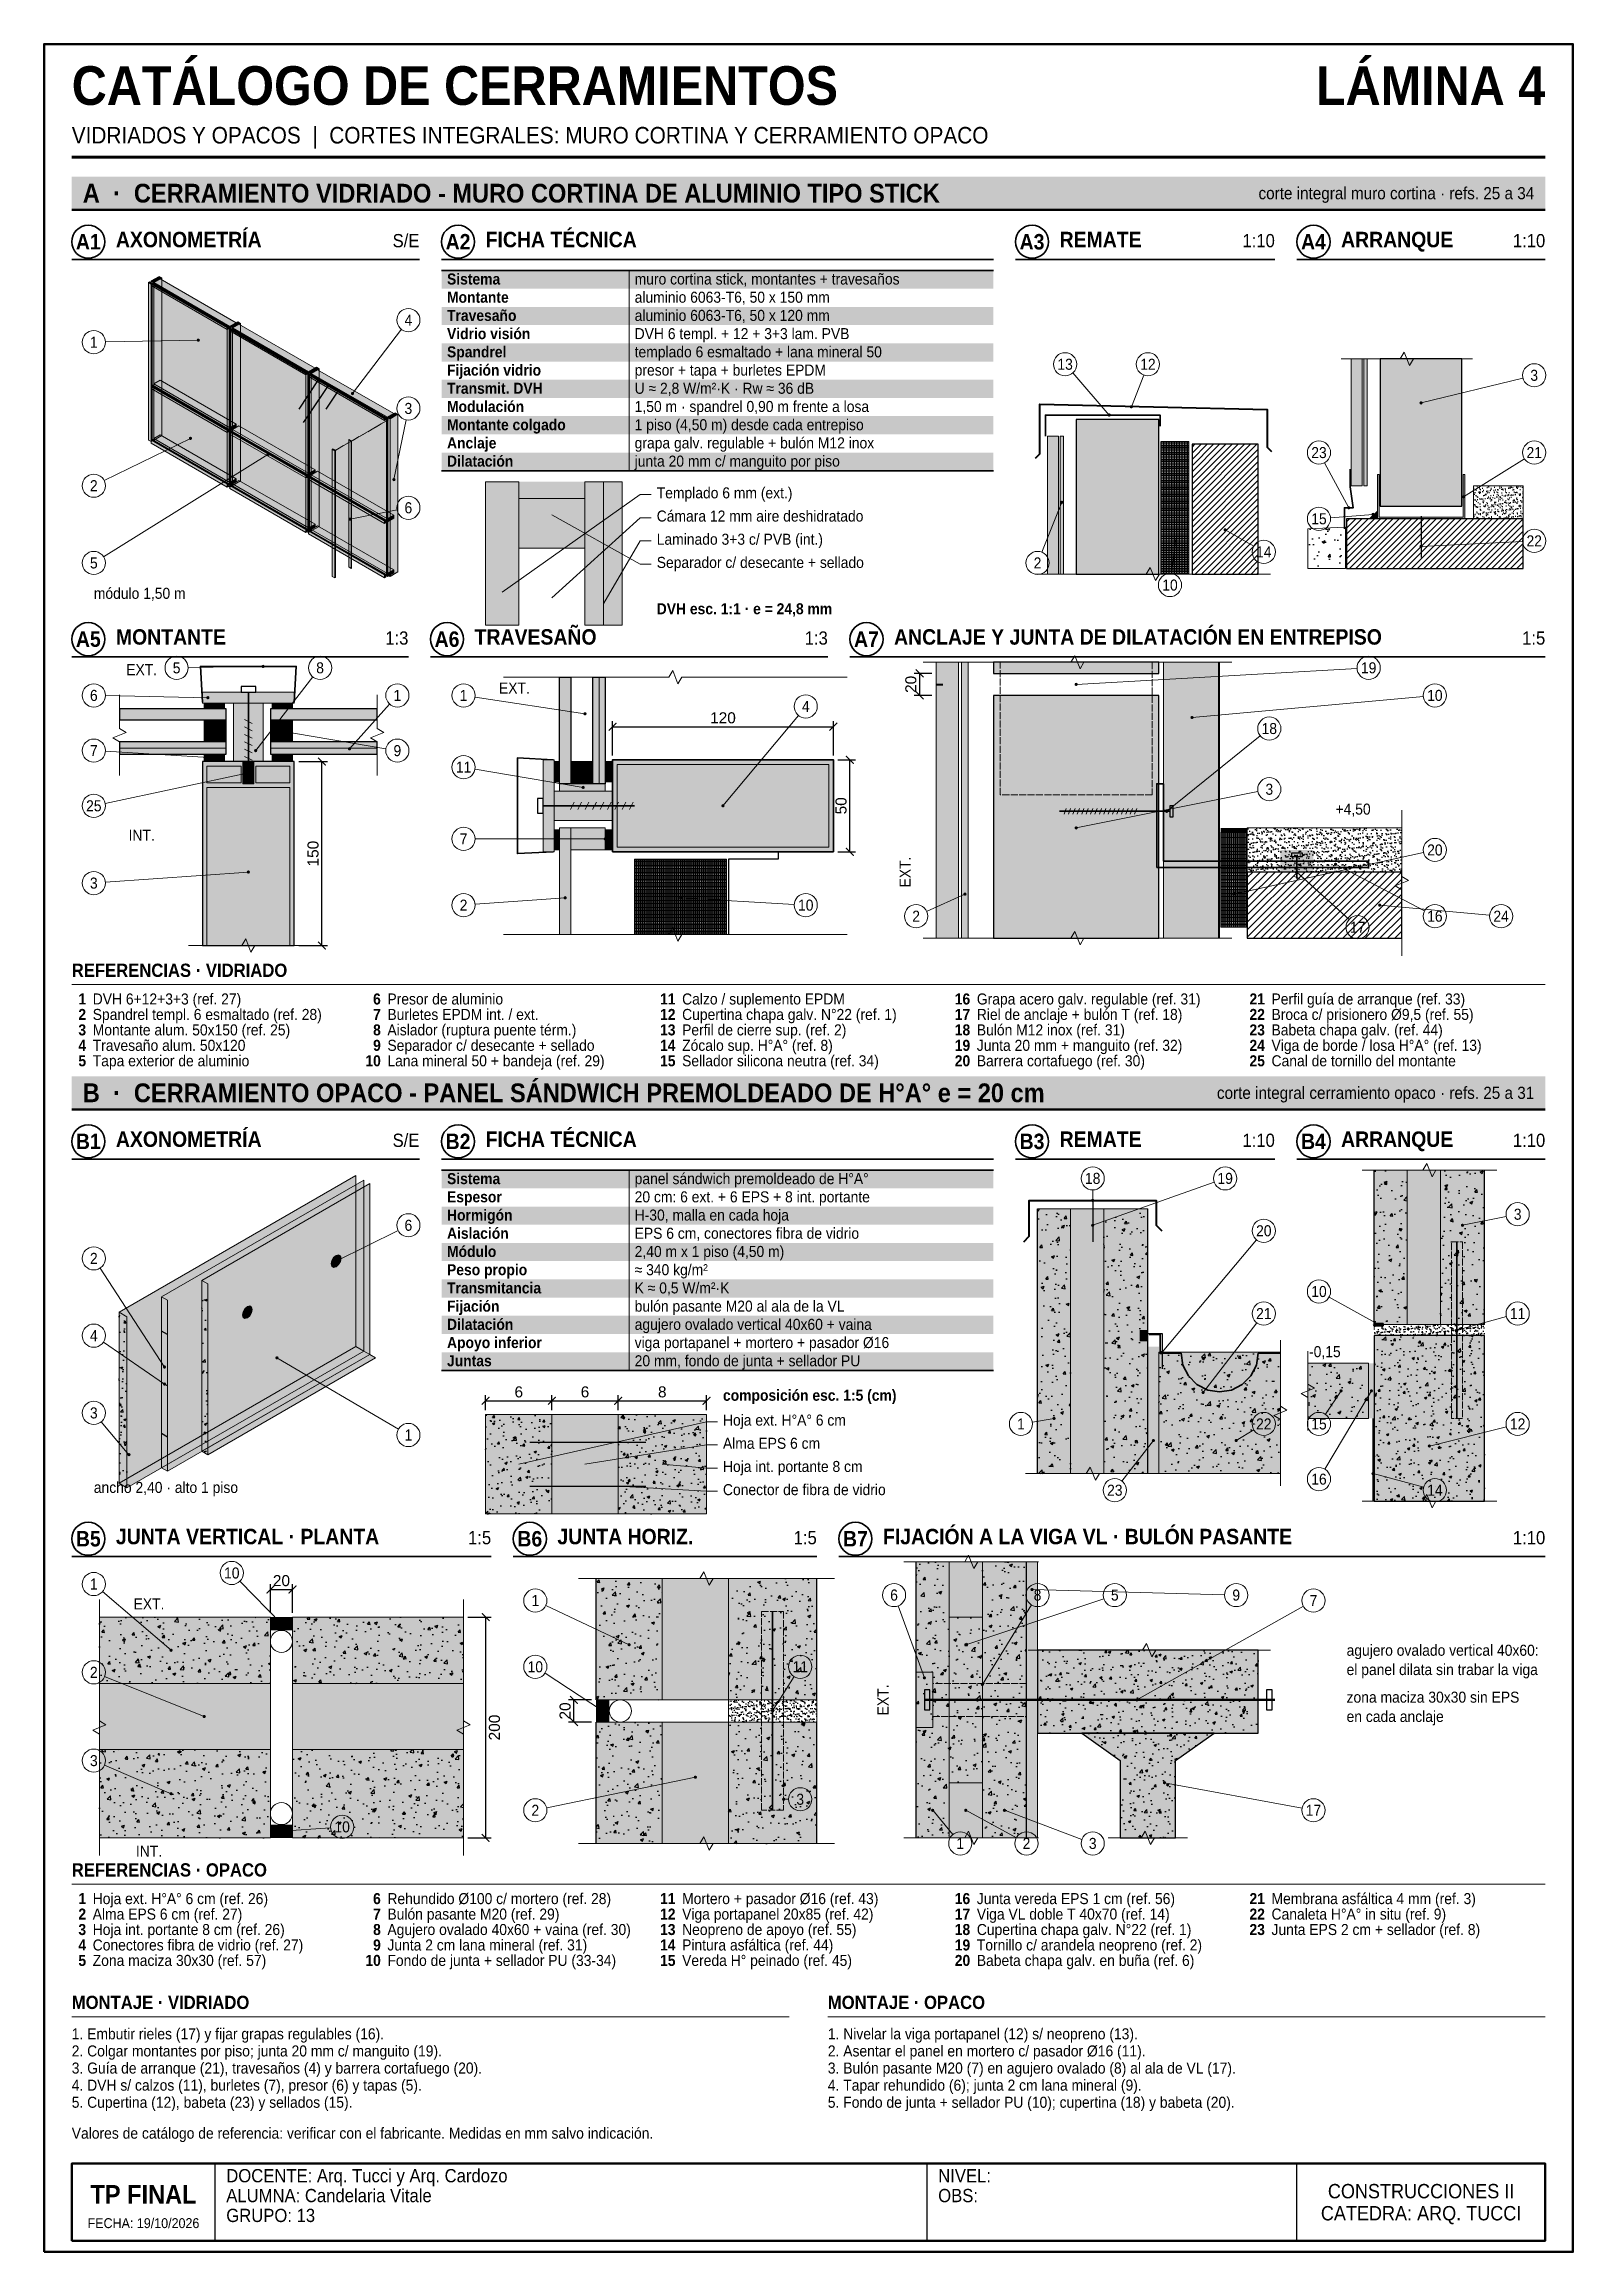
# Model space of a CAD drawing. Header units: millimetres. Extents: x 10 to 287, y 10 to 410.
import ezdxf
from ezdxf.enums import TextEntityAlignment as Align

# ---------------------------------------------------------------- set-up
doc = ezdxf.new("R2010")
doc.units = ezdxf.units.MM
doc.linetypes.add('DASHED', pattern=[1.524, 1.27, -0.254])
for name, color, linetype in [('0-MARCO', 7, 'Continuous'), ('1-ACERO', 7, 'Continuous'), ('1-AISLACION', 8, 'Continuous'), ('1-ALUMINIO', 7, 'Continuous'), ('1-CHAPA', 7, 'Continuous'), ('1-CONTORNO', 7, 'Continuous'), ('1-EPDM', 250, 'Continuous'), ('1-HORMIGON', 8, 'Continuous'), ('1-OCULTAR', 7, 'Continuous'), ('1-SELLADOS', 250, 'Continuous'), ('1-TORNILLERIA', 7, 'Continuous'), ('1-VIDRIO', 7, 'Continuous'), ('1-VISTA', 8, 'Continuous'), ('2-COTAS', 7, 'Continuous'), ('3-REFERENCIAS', 7, 'Continuous'), ('3-TABLAS', 7, 'Continuous'), ('3-TEXTOS', 7, 'Continuous'), ('3-TITULOS', 7, 'Continuous')]:
    doc.layers.add(name, color=color, linetype=linetype)
doc.styles.add('ARIAL', font='arial.ttf')
doc.styles.add('ARIAL-NEGRITA', font='arialbd.ttf')
doc.dimstyles.new('CATALOGO', dxfattribs={"dimtxt": 2, "dimasz": 1.4, "dimexe": 1, "dimexo": 0.8, "dimgap": 0.6, "dimtad": 1, "dimdec": 0, "dimtxsty": 'ARIAL', "dimblk": 'ARCHTICK', "dimcen": 2.5, "dimclrd": 7, "dimclre": 7, "dimclrt": 7, "dimazin": 3, "dimtfac": 1, "dimtmove": 0, "dimatfit": 3})

msp = doc.modelspace()

# ---------------------------------------------------------------- texts
at = {"layer": '3-REFERENCIAS', "style": 'ARIAL', "width": 0.9}
for s, p in [('4', (76, 360)), ('1', (19, 356)), ('13', (195, 352)), ('12', (210, 352)), ('3', (280, 350)), ('3', (76, 344)), ('23', (241, 336)), ('21', (280, 336)), ('2', (19, 330)), ('6', (76, 326)), ('15', (241, 324)), ('22', (280, 320)), ('5', (19, 316)), ('2', (190, 316)), ('14', (231, 318)), ('10', (214, 312)), ('5', (34, 297)), ('8', (60, 297)), ('19', (250, 297)), ('6', (19, 292)), ('1', (74, 292)), ('1', (86, 292)), ('10', (262, 292)), ('4', (148, 290)), ('18', (232, 286)), ('7', (19, 282)), ('9', (74, 282)), ('11', (86, 279)), ('3', (232, 275)), ('25', (19, 272)), ('7', (86, 266)), ('20', (262, 264)), ('3', (19, 258)), ('2', (86, 254)), ('10', (148, 254)), ('2', (168, 252)), ('16', (262, 252)), ('24', (274, 252)), ('17', (248, 250)), ('18', (200, 204.5)), ('19', (224, 204.5)), ('6', (76, 196)), ('20', (231, 195)), ('3', (277, 198)), ('2', (19, 190)), ('10', (241, 184)), ('21', (231, 180)), ('11', (277, 180)), ('4', (19, 176)), ('3', (19, 162)), ('1', (187, 160)), ('22', (231, 160)), ('15', (241, 160)), ('12', (277, 160)), ('1', (76, 158)), ('23', (204, 148)), ('16', (241, 150)), ('14', (262, 148)), ('1', (19, 131)), ('10', (44, 133)), ('1', (99, 128)), ('6', (164, 129)), ('8', (190, 129)), ('5', (204, 129)), ('9', (226, 129)), ('7', (240, 128)), ('2', (19, 115)), ('10', (99, 116)), ('11', (147, 116)), ('3', (19, 99)), ('3', (147, 92)), ('10', (64, 87)), ('2', (99, 90)), ('17', (240, 90)), ('1', (176, 84)), ('2', (188, 84)), ('3', (200, 84))]:
    msp.add_text(s, height=2, dxfattribs=at).set_placement(p, align=Align.MIDDLE_CENTER)
at = {"layer": '3-REFERENCIAS', "style": 'ARIAL-NEGRITA', "width": 0.9}
for s, p in [('1', (17.6, 236)), ('6', (71, 236)), ('11', (124.4, 236)), ('16', (177.8, 236)), ('21', (231.2, 236)), ('3', (17.6, 230.4)), ('2', (17.6, 233.2)), ('8', (71, 230.4)), ('7', (71, 233.2)), ('12', (124.4, 233.2)), ('13', (124.4, 230.4)), ('17', (177.8, 233.2)), ('18', (177.8, 230.4)), ('22', (231.2, 233.2)), ('23', (231.2, 230.4)), ('4', (17.6, 227.6)), ('9', (71, 227.6)), ('14', (124.4, 227.6)), ('19', (177.8, 227.6)), ('24', (231.2, 227.6)), ('5', (17.6, 224.8)), ('10', (71, 224.8)), ('15', (124.4, 224.8)), ('20', (177.8, 224.8)), ('25', (231.2, 224.8)), ('2', (17.6, 70.2)), ('1', (17.6, 73)), ('6', (71, 73)), ('7', (71, 70.2)), ('11', (124.4, 73)), ('12', (124.4, 70.2)), ('16', (177.8, 73)), ('17', (177.8, 70.2)), ('21', (231.2, 73)), ('22', (231.2, 70.2)), ('3', (17.6, 67.4)), ('8', (71, 67.4)), ('13', (124.4, 67.4)), ('18', (177.8, 67.4)), ('23', (231.2, 67.4)), ('4', (17.6, 64.6)), ('9', (71, 64.6)), ('14', (124.4, 64.6)), ('19', (177.8, 64.6)), ('5', (17.6, 61.8)), ('10', (71, 61.8)), ('15', (124.4, 61.8)), ('20', (177.8, 61.8))]:
    msp.add_text(s, height=2, dxfattribs=at).set_placement(p, align=Align.RIGHT)
at = {"layer": '3-TABLAS', "width": 0.9}
for s, style, p in [('Sistema', 'ARIAL-NEGRITA', (83, 366.45)), ('muro cortina stick, montantes + travesaños', 'ARIAL', (117, 366.45)), ('Montante', 'ARIAL-NEGRITA', (83, 363.15)), ('aluminio 6063-T6, 50 x 150 mm', 'ARIAL', (117, 363.15)), ('Travesaño', 'ARIAL-NEGRITA', (83, 359.85)), ('aluminio 6063-T6, 50 x 120 mm', 'ARIAL', (117, 359.85)), ('Vidrio visión', 'ARIAL-NEGRITA', (83, 356.55)), ('DVH 6 templ. + 12 + 3+3 lam. PVB', 'ARIAL', (117, 356.55)), ('Spandrel', 'ARIAL-NEGRITA', (83, 353.25)), ('Fijación vidrio', 'ARIAL-NEGRITA', (83, 349.95)), ('templado 6 esmaltado + lana mineral 50', 'ARIAL', (117, 353.25)), ('presor + tapa + burletes EPDM', 'ARIAL', (117, 349.95)), ('Transmit. DVH', 'ARIAL-NEGRITA', (83, 346.65)), ('U ≈ 2,8 W/m²·K · Rw ≈ 36 dB', 'ARIAL', (117, 346.65)), ('Modulación', 'ARIAL-NEGRITA', (83, 343.35)), ('1,50 m · spandrel 0,90 m frente a losa', 'ARIAL', (117, 343.35)), ('Montante colgado', 'ARIAL-NEGRITA', (83, 340.05)), ('1 piso (4,50 m) desde cada entrepiso', 'ARIAL', (117, 340.05)), ('Anclaje', 'ARIAL-NEGRITA', (83, 336.75)), ('grapa galv. regulable + bulón M12 inox', 'ARIAL', (117, 336.75)), ('Dilatación', 'ARIAL-NEGRITA', (83, 333.45)), ('junta 20 mm c/ manguito por piso', 'ARIAL', (117, 333.45)), ('Sistema', 'ARIAL-NEGRITA', (83, 203.45)), ('panel sándwich premoldeado de H°A°', 'ARIAL', (117, 203.45)), ('Espesor', 'ARIAL-NEGRITA', (83, 200.15)), ('20 cm: 6 ext. + 6 EPS + 8 int. portante', 'ARIAL', (117, 200.15)), ('Hormigón', 'ARIAL-NEGRITA', (83, 196.85)), ('H-30, malla en cada hoja', 'ARIAL', (117, 196.85)), ('Aislación', 'ARIAL-NEGRITA', (83, 193.55)), ('Módulo', 'ARIAL-NEGRITA', (83, 190.25)), ('2,40 m x 1 piso (4,50 m)', 'ARIAL', (117, 190.25)), ('EPS 6 cm, conectores fibra de vidrio', 'ARIAL', (117, 193.55)), ('Peso propio', 'ARIAL-NEGRITA', (83, 186.95)), ('≈ 340 kg/m²', 'ARIAL', (117, 186.95)), ('Transmitancia', 'ARIAL-NEGRITA', (83, 183.65)), ('K ≈ 0,5 W/m²·K', 'ARIAL', (117, 183.65)), ('Fijación', 'ARIAL-NEGRITA', (83, 180.35)), ('bulón pasante M20 al ala de la VL', 'ARIAL', (117, 180.35)), ('Dilatación', 'ARIAL-NEGRITA', (83, 177.05)), ('agujero ovalado vertical 40x60 + vaina', 'ARIAL', (117, 177.05)), ('Juntas', 'ARIAL-NEGRITA', (83, 170.45)), ('Apoyo inferior', 'ARIAL-NEGRITA', (83, 173.75)), ('viga portapanel + mortero + pasador Ø16', 'ARIAL', (117, 173.75)), ('20 mm, fondo de junta + sellador PU', 'ARIAL', (117, 170.45))]:
    msp.add_text(s, height=2, dxfattribs=dict(at, style=style)).set_placement(p)
at = {"layer": '3-TEXTOS', "width": 0.9}
for s, height, style, p in [('Templado 6 mm (ext.)', 2, 'ARIAL', (121, 327.7)), ('Cámara 12 mm aire deshidratado', 2, 'ARIAL', (121, 323.5)), ('Laminado 3+3 c/ PVB (int.)', 2, 'ARIAL', (121, 319.3)), ('Separador c/ desecante + sellado', 2, 'ARIAL', (121, 315.1)), ('módulo 1,50 m', 2, 'ARIAL', (19, 309.5)), ('DVH esc. 1:1 · e = 24,8 mm', 2, 'ARIAL-NEGRITA', (121, 306.7)), ('+4,50', 2, 'ARIAL', (244, 270.4)), ('DVH 6+12+3+3 (ref. 27)', 2, 'ARIAL', (18.8, 236)), ('Presor de aluminio', 2, 'ARIAL', (72.2, 236)), ('Calzo / suplemento EPDM', 2, 'ARIAL', (125.6, 236)), ('Grapa acero galv. regulable (ref. 31)', 2, 'ARIAL', (179, 236)), ('Perfil guía de arranque (ref. 33)', 2, 'ARIAL', (232.4, 236)), ('Spandrel templ. 6 esmaltado (ref. 28)', 2, 'ARIAL', (18.8, 233.2)), ('Montante alum. 50x150 (ref. 25)', 2, 'ARIAL', (18.8, 230.4)), ('Aislador (ruptura puente térm.)', 2, 'ARIAL', (72.2, 230.4)), ('Burletes EPDM int. / ext.', 2, 'ARIAL', (72.2, 233.2)), ('Cupertina chapa galv. N°22 (ref. 1)', 2, 'ARIAL', (125.6, 233.2)), ('Perfil de cierre sup. (ref. 2)', 2, 'ARIAL', (125.6, 230.4)), ('Riel de anclaje + bulón T (ref. 18)', 2, 'ARIAL', (179, 233.2)), ('Bulón M12 inox (ref. 31)', 2, 'ARIAL', (179, 230.4)), ('Broca c/ prisionero Ø9,5 (ref. 55)', 2, 'ARIAL', (232.4, 233.2)), ('Babeta chapa galv. (ref. 44)', 2, 'ARIAL', (232.4, 230.4)), ('Travesaño alum. 50x120', 2, 'ARIAL', (18.8, 227.6)), ('Separador c/ desecante + sellado', 2, 'ARIAL', (72.2, 227.6)), ('Zócalo sup. H°A° (ref. 8)', 2, 'ARIAL', (125.6, 227.6)), ('Junta 20 mm + manguito (ref. 32)', 2, 'ARIAL', (179, 227.6)), ('Viga de borde / losa H°A° (ref. 13)', 2, 'ARIAL', (232.4, 227.6)), ('Tapa exterior de aluminio', 2, 'ARIAL', (18.8, 224.8)), ('Lana mineral 50 + bandeja (ref. 29)', 2, 'ARIAL', (72.2, 224.8)), ('Sellador silicona neutra (ref. 34)', 2, 'ARIAL', (125.6, 224.8)), ('Barrera cortafuego (ref. 30)', 2, 'ARIAL', (179, 224.8)), ('Canal de tornillo del montante', 2, 'ARIAL', (232.4, 224.8)), ('-0,15', 2, 'ARIAL', (239.2, 172.1)), ('composición esc. 1:5 (cm)', 2, 'ARIAL-NEGRITA', (133, 164.2)), ('Hoja ext. H°A° 6 cm', 2, 'ARIAL', (133, 159.7)), ('Alma EPS 6 cm', 2, 'ARIAL', (133, 155.5)), ('Hoja int. portante 8 cm', 2, 'ARIAL', (133, 151.3)), ('ancho 2,40 · alto 1 piso', 2, 'ARIAL', (19, 147.5)), ('Conector de fibra de vidrio', 2, 'ARIAL', (133, 147.1)), ('agujero ovalado vertical 40x60:', 2, 'ARIAL', (246, 118)), ('el panel dilata sin trabar la viga', 2, 'ARIAL', (246, 114.5)), ('zona maciza 30x30 sin EPS', 2, 'ARIAL', (246, 109.5)), ('en cada anclaje', 2, 'ARIAL', (246, 106)), ('Alma EPS 6 cm (ref. 27)', 2, 'ARIAL', (18.8, 70.2)), ('Hoja ext. H°A° 6 cm (ref. 26)', 2, 'ARIAL', (18.8, 73)), ('Rehundido Ø100 c/ mortero (ref. 28)', 2, 'ARIAL', (72.2, 73)), ('Bulón pasante M20 (ref. 29)', 2, 'ARIAL', (72.2, 70.2)), ('Viga portapanel 20x85 (ref. 42)', 2, 'ARIAL', (125.6, 70.2)), ('Mortero + pasador Ø16 (ref. 43)', 2, 'ARIAL', (125.6, 73)), ('Viga VL doble T 40x70 (ref. 14)', 2, 'ARIAL', (179, 70.2)), ('Junta vereda EPS 1 cm (ref. 56)', 2, 'ARIAL', (179, 73)), ('Canaleta H°A° in situ (ref. 9)', 2, 'ARIAL', (232.4, 70.2)), ('Membrana asfáltica 4 mm (ref. 3)', 2, 'ARIAL', (232.4, 73)), ('Hoja int. portante 8 cm (ref. 26)', 2, 'ARIAL', (18.8, 67.4)), ('Agujero ovalado 40x60 + vaina (ref. 30)', 2, 'ARIAL', (72.2, 67.4)), ('Neopreno de apoyo (ref. 55)', 2, 'ARIAL', (125.6, 67.4)), ('Cupertina chapa galv. N°22 (ref. 1)', 2, 'ARIAL', (179, 67.4)), ('Junta EPS 2 cm + sellador (ref. 8)', 2, 'ARIAL', (232.4, 67.4)), ('Conectores fibra de vidrio (ref. 27)', 2, 'ARIAL', (18.8, 64.6)), ('Junta 2 cm lana mineral (ref. 31)', 2, 'ARIAL', (72.2, 64.6)), ('Pintura asfáltica (ref. 44)', 2, 'ARIAL', (125.6, 64.6)), ('Tornillo c/ arandela neopreno (ref. 2)', 2, 'ARIAL', (179, 64.6)), ('Zona maciza 30x30 (ref. 57)', 2, 'ARIAL', (18.8, 61.8)), ('Fondo de junta + sellador PU (33-34)', 2, 'ARIAL', (72.2, 61.8)), ('Vereda H° peinado (ref. 45)', 2, 'ARIAL', (125.6, 61.8)), ('Babeta chapa galv. en buña (ref. 6)', 2, 'ARIAL', (179, 61.8)), ('1. Embutir rieles (17) y fijar grapas regulables (16).', 2, 'ARIAL', (15, 48.5)), ('1. Nivelar la viga portapanel (12) s/ neopreno (13).', 2, 'ARIAL', (152, 48.5)), ('3. Guía de arranque (21), travesaños (4) y barrera cortafuego (20).', 2, 'ARIAL', (15, 42.3)), ('2. Colgar montantes por piso; junta 20 mm c/ manguito (19).', 2, 'ARIAL', (15, 45.4)), ('3. Bulón pasante M20 (7) en agujero ovalado (8) al ala de VL (17).', 2, 'ARIAL', (152, 42.3)), ('2. Asentar el panel en mortero c/ pasador Ø16 (11).', 2, 'ARIAL', (152, 45.4)), ('4. DVH s/ calzos (11), burletes (7), presor (6) y tapas (5).', 2, 'ARIAL', (15, 39.2)), ('4. Tapar rehundido (6); junta 2 cm lana mineral (9).', 2, 'ARIAL', (152, 39.2)), ('5. Cupertina (12), babeta (23) y sellados (15).', 2, 'ARIAL', (15, 36.1)), ('5. Fondo de junta + sellador PU (10); cupertina (18) y babeta (20).', 2, 'ARIAL', (152, 36.1)), ('Valores de catálogo de referencia: verificar con el fabricante. Medidas en mm salvo indicación.', 2, 'ARIAL', (15, 30.5)), ('DOCENTE: Arq. Tucci y Arq. Cardozo', 2.4, 'ARIAL', (43, 22.6)), ('NIVEL:', 2.4, 'ARIAL', (172, 22.6)), ('ALUMNA: Candelaria Vitale', 2.4, 'ARIAL', (43, 19)), ('OBS:', 2.4, 'ARIAL', (172, 19)), ('GRUPO: 13', 2.4, 'ARIAL', (43, 15.4))]:
    msp.add_text(s, height=height, dxfattribs=dict(at, style=style)).set_placement(p)
at = {"layer": '3-TEXTOS', "style": 'ARIAL', "width": 0.9}
for s, height, p in [('EXT.', 2, (27.67, 296.67)), ('INT.', 2, (27.67, 266.67)), ('EXT.', 2, (29, 127.4)), ('INT.', 2, (29, 82.6)), ('CONSTRUCCIONES II', 2.6, (259.5, 21)), ('FECHA: 19/10/2026', 1.8, (28, 15.2)), ('CATEDRA: ARQ. TUCCI', 2.6, (259.5, 17))]:
    msp.add_text(s, height=height, dxfattribs=at).set_placement(p, align=Align.MIDDLE_CENTER)
msp.add_text('EXT.', height=2, dxfattribs=at).set_placement((98, 293.33), align=Align.MIDDLE_RIGHT)
for p in [(166, 260), (162, 110)]:
    msp.add_text('EXT.', height=2, rotation=90, dxfattribs=at).set_placement(p, align=Align.MIDDLE_CENTER)
at = {"layer": '3-TITULOS', "width": 0.9}
for s, height, style, p in [('CATÁLOGO DE CERRAMIENTOS', 7, 'ARIAL-NEGRITA', (15, 399)), ('VIDRIADOS Y OPACOS  |  CORTES INTEGRALES: MURO CORTINA Y CERRAMIENTO OPACO', 3, 'ARIAL', (15, 392)), ('AXONOMETRÍA', 2.8, 'ARIAL-NEGRITA', (23, 373.2)), ('FICHA TÉCNICA', 2.8, 'ARIAL-NEGRITA', (90, 373.2)), ('REMATE', 2.8, 'ARIAL-NEGRITA', (194, 373.2)), ('ARRANQUE', 2.8, 'ARIAL-NEGRITA', (245, 373.2)), ('MONTANTE', 2.8, 'ARIAL-NEGRITA', (23, 301.2)), ('TRAVESAÑO', 2.8, 'ARIAL-NEGRITA', (88, 301.2)), ('ANCLAJE Y JUNTA DE DILATACIÓN EN ENTREPISO', 2.8, 'ARIAL-NEGRITA', (164, 301.2)), ('REFERENCIAS · VIDRIADO', 2.4, 'ARIAL-NEGRITA', (15, 241)), ('AXONOMETRÍA', 2.8, 'ARIAL-NEGRITA', (23, 210.2)), ('FICHA TÉCNICA', 2.8, 'ARIAL-NEGRITA', (90, 210.2)), ('REMATE', 2.8, 'ARIAL-NEGRITA', (194, 210.2)), ('ARRANQUE', 2.8, 'ARIAL-NEGRITA', (245, 210.2)), ('JUNTA VERTICAL · PLANTA', 2.8, 'ARIAL-NEGRITA', (23, 138.2)), ('JUNTA HORIZ.', 2.8, 'ARIAL-NEGRITA', (103, 138.2)), ('FIJACIÓN A LA VIGA VL · BULÓN PASANTE', 2.8, 'ARIAL-NEGRITA', (162, 138.2)), ('REFERENCIAS · OPACO', 2.4, 'ARIAL-NEGRITA', (15, 78)), ('MONTAJE · VIDRIADO', 2.4, 'ARIAL-NEGRITA', (15, 54)), ('MONTAJE · OPACO', 2.4, 'ARIAL-NEGRITA', (152, 54))]:
    msp.add_text(s, height=height, dxfattribs=dict(at, style=style)).set_placement(p)
for s, height, style, p in [('LÁMINA 4', 7, 'ARIAL-NEGRITA', (282, 399)), ('S/E', 2.4, 'ARIAL', (78, 373.2)), ('1:10', 2.4, 'ARIAL', (233, 373.2)), ('1:10', 2.4, 'ARIAL', (282, 373.2)), ('1:3', 2.4, 'ARIAL', (76, 301.2)), ('1:3', 2.4, 'ARIAL', (152, 301.2)), ('1:5', 2.4, 'ARIAL', (282, 301.2)), ('S/E', 2.4, 'ARIAL', (78, 210.2)), ('1:10', 2.4, 'ARIAL', (233, 210.2)), ('1:10', 2.4, 'ARIAL', (282, 210.2)), ('1:5', 2.4, 'ARIAL', (91, 138.2)), ('1:5', 2.4, 'ARIAL', (150, 138.2)), ('1:10', 2.4, 'ARIAL', (282, 138.2))]:
    msp.add_text(s, height=height, dxfattribs=dict(at, style=style)).set_placement(p, align=Align.RIGHT)
at = {"layer": '3-TITULOS', "style": 'ARIAL-NEGRITA', "width": 0.9}
for s, p in [('A  ·  CERRAMIENTO VIDRIADO - MURO CORTINA DE ALUMINIO TIPO STICK', (17, 383)), ('B  ·  CERRAMIENTO OPACO - PANEL SÁNDWICH PREMOLDEADO DE H°A° e = 20 cm', (17, 220))]:
    msp.add_text(s, height=3.4, dxfattribs=at).set_placement(p, align=Align.MIDDLE_LEFT)
at = {"layer": '3-TITULOS', "style": 'ARIAL', "width": 0.9}
for s, p in [('corte integral muro cortina · refs. 25 a 34', (280, 383)), ('corte integral cerramiento opaco · refs. 25 a 31', (280, 220))]:
    msp.add_text(s, height=2.2, dxfattribs=at).set_placement(p, align=Align.MIDDLE_RIGHT)
at = {"layer": '3-TITULOS', "style": 'ARIAL-NEGRITA', "width": 0.9}
for s, height, p in [('A1', 2.8, (18, 374.2)), ('A2', 2.8, (85, 374.2)), ('A3', 2.8, (189, 374.2)), ('A4', 2.8, (240, 374.2)), ('A5', 2.8, (18, 302.2)), ('A6', 2.8, (83, 302.2)), ('A7', 2.8, (159, 302.2)), ('B1', 2.8, (18, 211.2)), ('B2', 2.8, (85, 211.2)), ('B3', 2.8, (189, 211.2)), ('B4', 2.8, (240, 211.2)), ('B5', 2.8, (18, 139.2)), ('B6', 2.8, (98, 139.2)), ('B7', 2.8, (157, 139.2)), ('TP FINAL', 3.4, (28, 20.4))]:
    msp.add_text(s, height=height, dxfattribs=at).set_placement(p, align=Align.MIDDLE_CENTER)

# ---------------------------------------------------------------- blocks, each defined once
blk = doc.blocks.new('_ARCHTICK')
at = {"color": 0, "linetype": 'BYBLOCK', "const_width": 0.15}
blk.add_lwpolyline([(-0.5, -0.5), (0.5, 0.5)], dxfattribs=at)

# ---------------------------------------------------------------- dimensions: what is measured, and where the dimension line sits
at = {"layer": '2-COTAS'}
for base, p1, p2, text, override in [((168.65, 292), (171.65, 292), (171.65, 296), '20', {"dimlfac": 5}), ((60.33, 246.67), (55.33, 246.67), (55.33, 280), '150', {"dimlfac": 3}), ((156, 263.67), (153, 263.67), (153, 280.33), '50', {"dimlfac": 3}), ((90, 125), (86, 125), (86, 85), '200', {"dimlfac": 5}), ((106, 106), (110, 106), (110, 110), '20', {"dimlfac": 5})]:
    msp.add_linear_dim(base=base, p1=p1, p2=p2, angle=90, text=text, dimstyle='CATALOGO', override=override, dxfattribs=at).render()
for base, p1, p2, text, override in [((113, 286.33), (113, 280.33), (153, 280.33), '120', {"dimlfac": 3}), ((90, 164.2), (90, 161.7), (102, 161.7), '6', {"dimlfac": 5}), ((102, 164.2), (102, 161.7), (114, 161.7), '6', {"dimlfac": 5}), ((114, 164.2), (114, 161.7), (130, 161.7), '8', {"dimlfac": 5}), ((51, 130), (51, 125), (55, 125), '20', {"dimlfac": 5})]:
    msp.add_linear_dim(base=base, p1=p1, p2=p2, text=text, dimstyle='CATALOGO', override=override, dxfattribs=at).render()

# ---------------------------------------------------------------- hatches: boundary and pattern name
at = {"layer": '1-ACERO'}
h = msp.add_hatch(color=8, dxfattribs=at)
h.dxf.hatch_style = 1
h.paths.add_polyline_path([(234, 260), (240, 260), (240, 264), (234, 264)])
at = {"layer": '1-AISLACION', "true_color": 0xffffff}
h = msp.add_hatch(color=7, dxfattribs=at)
h.dxf.hatch_style = 1
h.paths.add_polyline_path([(212.4, 314), (217.4, 314), (217.4, 338), (212.4, 338)])
at = {"layer": '1-AISLACION'}
h = msp.add_hatch(dxfattribs=at)
h.set_pattern_fill('INSUL', color=8, scale=0.05, angle=90)
h.paths.add_polyline_path([(212.4, 314), (217.4, 314), (217.4, 338), (212.4, 338)])
at = {"layer": '1-AISLACION', "true_color": 0xffffff}
h = msp.add_hatch(color=7, dxfattribs=at)
h.dxf.hatch_style = 1
h.paths.add_polyline_path([(212.8, 248), (222.8, 248), (222.8, 298), (212.8, 298)])
at = {"layer": '1-AISLACION'}
h = msp.add_hatch(dxfattribs=at)
h.set_pattern_fill('INSUL', color=8, scale=0.08, angle=90)
h.paths.add_polyline_path([(212.8, 248), (222.8, 248), (222.8, 298), (212.8, 298)])
at = {"layer": '1-AISLACION', "true_color": 0x787878}
h = msp.add_hatch(color=9, dxfattribs=at)
h.dxf.hatch_style = 1
h.paths.add_polyline_path([(44.33, 280), (49.67, 280), (49.67, 290.59), (44.33, 290.59)])
h = msp.add_hatch(color=9, dxfattribs=at)
h.dxf.hatch_style = 1
h.paths.add_polyline_path([(102.41, 269.33), (113, 269.33), (113, 274.67), (102.41, 274.67)])
at = {"layer": '1-AISLACION'}
h = msp.add_hatch(dxfattribs=at)
h.set_pattern_fill('INSUL', color=8, scale=0.04, angle=90)
h.paths.add_polyline_path([(223.2, 250), (228, 250), (228, 267.2), (223.2, 267.2)])
at = {"layer": '1-AISLACION', "true_color": 0xffffff}
h = msp.add_hatch(color=7, dxfattribs=at)
h.dxf.hatch_style = 1
h.paths.add_polyline_path([(117, 248.67), (133.67, 248.67), (133.67, 262.33), (117, 262.33)])
at = {"layer": '1-AISLACION'}
h = msp.add_hatch(dxfattribs=at)
h.set_pattern_fill('INSUL', color=8, scale=0.04, angle=90)
h.paths.add_polyline_path([(117, 248.67), (133.67, 248.67), (133.67, 262.33), (117, 262.33)])
at = {"layer": '1-AISLACION', "true_color": 0xfcf3cd}
h = msp.add_hatch(color=9, dxfattribs=at)
h.dxf.hatch_style = 1
h.paths.add_polyline_path([(257, 178), (263, 178), (263, 206), (257, 206)])
h = msp.add_hatch(color=9, dxfattribs=at)
h.dxf.hatch_style = 1
h.paths.add_polyline_path([(196, 151), (202, 151), (202, 199), (196, 199)])
h = msp.add_hatch(color=9, dxfattribs=at)
h.dxf.hatch_style = 1
h.paths.add_polyline_path([(210, 151), (212, 151), (212, 174), (210, 174)])
h = msp.add_hatch(color=9, dxfattribs=at)
h.dxf.hatch_style = 1
h.paths.add_polyline_path([(250, 161), (251, 161), (251, 171), (250, 171)])
h = msp.add_hatch(color=9, dxfattribs=at)
h.dxf.hatch_style = 1
h.paths.add_polyline_path([(122, 110), (134, 110), (134, 132), (122, 132)])
h = msp.add_hatch(color=9, dxfattribs=at)
h.dxf.hatch_style = 1
h.paths.add_polyline_path([(174, 125), (180, 125), (180, 135), (174, 135)])
at = {"layer": '1-AISLACION'}
h = msp.add_hatch(dxfattribs=at)
h.set_pattern_fill('INSUL', color=8, scale=0.04, angle=90)
h.paths.add_polyline_path([(188, 85), (190, 85), (190, 135), (188, 135)])
at = {"layer": '1-AISLACION', "true_color": 0xfcf3cd}
h = msp.add_hatch(color=9, dxfattribs=at)
h.dxf.hatch_style = 1
h.paths.add_polyline_path([(20, 113), (51, 113), (51, 101), (20, 101)])
h = msp.add_hatch(color=9, dxfattribs=at)
h.dxf.hatch_style = 1
h.paths.add_polyline_path([(55, 113), (86, 113), (86, 101), (55, 101)])
h = msp.add_hatch(color=9, dxfattribs=at)
h.dxf.hatch_style = 1
h.paths.add_polyline_path([(122, 84), (134, 84), (134, 106), (122, 106)])
h = msp.add_hatch(color=9, dxfattribs=at)
h.dxf.hatch_style = 1
h.paths.add_polyline_path([(174, 85), (180, 85), (180, 95), (174, 95)])
at = {"layer": '1-ALUMINIO', "true_color": 0xecedef}
h = msp.add_hatch(color=9, dxfattribs=at)
h.dxf.hatch_style = 1
h.paths.add_polyline_path([(246.82, 330), (248.82, 330), (248.82, 353), (246.82, 353)])
at = {"layer": '1-ALUMINIO', "true_color": 0xcdd0d4}
h = msp.add_hatch(color=9, dxfattribs=at)
h.dxf.hatch_style = 1
h.paths.add_polyline_path([(252.1, 326.3), (266.9, 326.3), (266.9, 353), (252.1, 353)])
h = msp.add_hatch(color=9, dxfattribs=at)
h.dxf.hatch_style = 1
h.paths.add_polyline_path([(197, 314), (212, 314), (212, 342), (197, 342)])
at = {"layer": '1-ALUMINIO', "true_color": 0xecedef}
h = msp.add_hatch(color=9, dxfattribs=at)
h.dxf.hatch_style = 1
h.paths.add_polyline_path([(191.82, 314), (193.82, 314), (193.82, 339), (191.82, 339)])
at = {"layer": '1-ALUMINIO', "true_color": 0xcdd0d4}
h = msp.add_hatch(color=9, dxfattribs=at)
h.dxf.hatch_style = 1
h.paths.add_polyline_path([(251.6, 324), (267.4, 324), (267.4, 332), (267.1, 332), (267.1, 324.3), (251.9, 324.3), (251.9, 332), (251.6, 332)])
h = msp.add_hatch(color=9, dxfattribs=at)
h.dxf.hatch_style = 1
h.paths.add_polyline_path([(96, 318.7), (108, 318.7), (108, 327.7), (96, 327.7)])
at = {"layer": '1-ALUMINIO', "true_color": 0xecedef}
h = msp.add_hatch(color=9, dxfattribs=at)
h.dxf.hatch_style = 1
h.paths.add_polyline_path([(171.65, 248), (175.65, 248), (175.65, 298), (171.65, 298)])
at = {"layer": '1-ALUMINIO', "true_color": 0xcdd0d4}
h = msp.add_hatch(color=9, dxfattribs=at)
h.dxf.hatch_style = 1
h.paths.add_polyline_path([(182, 296), (212, 296), (212, 298), (182, 298)])
h = msp.add_hatch(color=9, dxfattribs=at)
h.dxf.hatch_style = 1
h.paths.add_polyline_path([(38.67, 290.59), (55.33, 290.59), (55.33, 292.59), (38.67, 292.59)])
h = msp.add_hatch(color=9, dxfattribs=at)
h.dxf.hatch_style = 1
h.paths.add_polyline_path([(182, 248), (212, 248), (212, 292), (182, 292)])
h = msp.add_hatch(color=9, dxfattribs=at)
h.dxf.hatch_style = 1
h.paths.add_polyline_path([(39, 283.59), (42, 283.59), (42, 287.59), (39, 287.59)])
h = msp.add_hatch(color=9, dxfattribs=at)
h.dxf.hatch_style = 1
h.paths.add_polyline_path([(52, 283.59), (55, 283.59), (55, 287.59), (52, 287.59)])
h = msp.add_hatch(color=9, dxfattribs=at)
h.dxf.hatch_style = 1
h.paths.add_polyline_path([(38.67, 246.67), (55.33, 246.67), (55.33, 280), (38.67, 280)])
at = {"layer": '1-ALUMINIO', "true_color": 0xffffff}
h = msp.add_hatch(color=7, dxfattribs=at)
h.dxf.hatch_style = 1
h.paths.add_polyline_path([(46, 276), (48, 276), (48, 280), (46, 280)])
at = {"layer": '1-ALUMINIO', "true_color": 0xcdd0d4}
h = msp.add_hatch(color=9, dxfattribs=at)
h.dxf.hatch_style = 1
h.paths.add_polyline_path([(100.41, 263.67), (102.41, 263.67), (102.41, 280.33), (100.41, 280.33)])
h = msp.add_hatch(color=9, dxfattribs=at)
h.dxf.hatch_style = 1
h.paths.add_polyline_path([(109.41, 277), (105.41, 277), (105.41, 280), (109.41, 280)])
h = msp.add_hatch(color=9, dxfattribs=at)
h.dxf.hatch_style = 1
h.paths.add_polyline_path([(113, 263.67), (153, 263.67), (153, 280.33), (113, 280.33)])
at = {"layer": '1-ALUMINIO', "true_color": 0xffffff}
h = msp.add_hatch(color=7, dxfattribs=at)
h.dxf.hatch_style = 1
h.paths.add_polyline_path([(39.5, 276.17), (45.67, 276.17), (45.67, 279.17), (39.5, 279.17)])
h = msp.add_hatch(color=7, dxfattribs=at)
h.dxf.hatch_style = 1
h.paths.add_polyline_path([(48.33, 276.17), (54.5, 276.17), (54.5, 279.17), (48.33, 279.17)])
h = msp.add_hatch(color=7, dxfattribs=at)
h.dxf.hatch_style = 1
h.paths.add_polyline_path([(113.83, 264.5), (152.17, 264.5), (152.17, 279.5), (113.83, 279.5)])
h = msp.add_hatch(color=7, dxfattribs=at)
h.dxf.hatch_style = 1
h.paths.add_polyline_path([(39.5, 246.67), (54.5, 246.67), (54.5, 275.33), (39.5, 275.33)])
at = {"layer": '1-EPDM'}
h = msp.add_hatch(color=250, dxfattribs=at)
h.dxf.hatch_style = 1
h.paths.add_polyline_path([(96, 327.7), (108, 327.7), (108, 330.7), (96, 330.7)])
h = msp.add_hatch(color=250, dxfattribs=at)
h.dxf.hatch_style = 1
h.paths.add_polyline_path([(39, 289.59), (42.67, 289.59), (42.67, 290.59), (39, 290.59)])
h = msp.add_hatch(color=250, dxfattribs=at)
h.dxf.hatch_style = 1
h.paths.add_polyline_path([(51.33, 289.59), (55, 289.59), (55, 290.59), (51.33, 290.59)])
h = msp.add_hatch(color=250, dxfattribs=at)
h.dxf.hatch_style = 1
h.paths.add_polyline_path([(42, 283.59), (43, 283.59), (43, 287.59), (42, 287.59)])
h = msp.add_hatch(color=250, dxfattribs=at)
h.dxf.hatch_style = 1
h.paths.add_polyline_path([(51, 283.59), (52, 283.59), (52, 287.59), (51, 287.59)])
h = msp.add_hatch(color=250, dxfattribs=at)
h.dxf.hatch_style = 1
h.paths.add_polyline_path([(39, 280), (42.67, 280), (42.67, 281.33), (39, 281.33)])
h = msp.add_hatch(color=250, dxfattribs=at)
h.dxf.hatch_style = 1
h.paths.add_polyline_path([(51.33, 280), (55, 280), (55, 281.33), (51.33, 281.33)])
h = msp.add_hatch(color=250, dxfattribs=at)
h.dxf.hatch_style = 1
h.paths.add_polyline_path([(102.41, 276.33), (103.41, 276.33), (103.41, 280), (102.41, 280)])
h = msp.add_hatch(color=250, dxfattribs=at)
h.dxf.hatch_style = 1
h.paths.add_polyline_path([(111.67, 276.33), (113, 276.33), (113, 280), (111.67, 280)])
at = {"layer": '1-EPDM', "true_color": 0x505050}
h = msp.add_hatch(color=9, dxfattribs=at)
h.dxf.hatch_style = 1
h.paths.add_polyline_path([(103.41, 274.67), (111.67, 274.67), (111.67, 276), (103.41, 276)])
at = {"layer": '1-EPDM'}
h = msp.add_hatch(color=250, dxfattribs=at)
h.dxf.hatch_style = 1
h.paths.add_polyline_path([(109.41, 276), (105.41, 276), (105.41, 277), (109.41, 277)])
at = {"layer": '1-EPDM', "true_color": 0x505050}
h = msp.add_hatch(color=9, dxfattribs=at)
h.dxf.hatch_style = 1
h.paths.add_polyline_path([(105.41, 264), (111.67, 264), (111.67, 268), (105.41, 268)])
at = {"layer": '1-EPDM'}
h = msp.add_hatch(color=250, dxfattribs=at)
h.dxf.hatch_style = 1
h.paths.add_polyline_path([(102.41, 264), (103.41, 264), (103.41, 267.67), (102.41, 267.67)])
h = msp.add_hatch(color=250, dxfattribs=at)
h.dxf.hatch_style = 1
h.paths.add_polyline_path([(111.67, 264), (113, 264), (113, 267.67), (111.67, 267.67)])
at = {"layer": '1-HORMIGON'}
h = msp.add_hatch(dxfattribs=at)
h.set_pattern_fill('ANSI31', color=8, scale=0.25)
h.paths.add_polyline_path([(218, 314), (230, 314), (230, 337.5), (218, 337.5)])
h = msp.add_hatch(dxfattribs=at)
h.set_pattern_fill('AR-SAND', color=8, scale=0.02)
h.paths.add_polyline_path([(269, 324), (278, 324), (278, 330), (269, 330)])
h = msp.add_hatch(dxfattribs=at)
h.set_pattern_fill('ANSI31', color=8, scale=0.25)
h.paths.add_polyline_path([(246, 315), (278, 315), (278, 324), (246, 324)])
h = msp.add_hatch(dxfattribs=at)
h.set_pattern_fill('AR-CONC', color=8, scale=0.03)
h.paths.add_polyline_path([(239, 315), (245.8, 315), (245.8, 322.5), (239, 322.2)])
h = msp.add_hatch(dxfattribs=at)
h.set_pattern_fill('AR-SAND', color=8, scale=0.025)
h.paths.add_polyline_path([(228, 260), (256, 260), (256, 268), (228, 268)])
h = msp.add_hatch(dxfattribs=at)
h.set_pattern_fill('ANSI31', color=8, scale=0.3)
h.paths.add_polyline_path([(228, 248), (256, 248), (256, 260), (228, 260)])
at = {"layer": '1-HORMIGON', "true_color": 0xe1e1e1}
h = msp.add_hatch(color=9, dxfattribs=at)
h.dxf.hatch_style = 1
h.paths.add_polyline_path([(251, 178), (257, 178), (257, 206), (251, 206)])
at = {"layer": '1-HORMIGON'}
h = msp.add_hatch(dxfattribs=at)
h.set_pattern_fill('AR-CONC', color=8, scale=0.03)
h.paths.add_polyline_path([(251, 178), (257, 178), (257, 206), (251, 206)])
at = {"layer": '1-HORMIGON', "true_color": 0xe1e1e1}
h = msp.add_hatch(color=9, dxfattribs=at)
h.dxf.hatch_style = 1
h.paths.add_polyline_path([(263, 178), (271, 178), (271, 206), (263, 206)])
at = {"layer": '1-HORMIGON'}
h = msp.add_hatch(dxfattribs=at)
h.set_pattern_fill('AR-CONC', color=8, scale=0.03)
h.paths.add_polyline_path([(263, 178), (271, 178), (271, 206), (263, 206)])
at = {"layer": '1-HORMIGON', "true_color": 0xe1e1e1}
h = msp.add_hatch(color=9, dxfattribs=at)
h.dxf.hatch_style = 1
h.paths.add_polyline_path([(190, 151), (196, 151), (196, 199), (190, 199)])
at = {"layer": '1-HORMIGON'}
h = msp.add_hatch(dxfattribs=at)
h.set_pattern_fill('AR-CONC', color=8, scale=0.03)
h.paths.add_polyline_path([(190, 151), (196, 151), (196, 199), (190, 199)])
at = {"layer": '1-HORMIGON', "true_color": 0xe1e1e1}
h = msp.add_hatch(color=9, dxfattribs=at)
h.dxf.hatch_style = 1
h.paths.add_polyline_path([(202, 151), (210, 151), (210, 199), (202, 199)])
at = {"layer": '1-HORMIGON'}
h = msp.add_hatch(dxfattribs=at)
h.set_pattern_fill('AR-CONC', color=8, scale=0.03)
h.paths.add_polyline_path([(202, 151), (210, 151), (210, 199), (202, 199)])
at = {"layer": '1-HORMIGON', "true_color": 0xbebebe}
h = msp.add_hatch(color=9, dxfattribs=at)
h.dxf.hatch_style = 1
h.paths.add_polyline_path([(63.8, 190.04), (63.68, 190.48), (63.36, 190.67), (62.91, 190.55), (62.46, 190.16), (62.13, 189.59), (62.02, 189), (62.13, 188.56), (62.46, 188.37), (62.91, 188.49), (63.36, 188.88), (63.68, 189.45)])
at = {"layer": '1-HORMIGON'}
h = msp.add_hatch(dxfattribs=at)
h.set_pattern_fill('AR-CONC', color=8, scale=0.02)
h.paths.add_polyline_path([(39.67, 154.43), (39.67, 185.39), (38.6, 186.01), (38.6, 155.05)])
h = msp.add_hatch(dxfattribs=at)
h.set_pattern_fill('AR-CONC', color=8, scale=0.02)
h.paths.add_polyline_path([(25.01, 148.44), (25.01, 179.41), (23.58, 180.23), (23.58, 149.27)])
at = {"layer": '1-HORMIGON', "true_color": 0xbebebe}
h = msp.add_hatch(color=9, dxfattribs=at)
h.dxf.hatch_style = 1
h.paths.add_polyline_path([(47.72, 180.75), (47.6, 181.19), (47.27, 181.38), (46.82, 181.26), (46.37, 180.87), (46.05, 180.3), (45.93, 179.72), (46.05, 179.27), (46.37, 179.08), (46.82, 179.2), (47.27, 179.6), (47.6, 180.16)])
at = {"layer": '1-HORMIGON'}
h = msp.add_hatch(dxfattribs=at)
h.set_pattern_fill('AR-SAND', color=8, scale=0.02)
h.paths.add_polyline_path([(251, 176), (271, 176), (271, 178), (251, 178)])
at = {"layer": '1-HORMIGON', "true_color": 0xe1e1e1}
h = msp.add_hatch(color=9, dxfattribs=at)
h.dxf.hatch_style = 1
h.paths.add_polyline_path([(251, 146), (271, 146), (271, 176), (251, 176)])
at = {"layer": '1-HORMIGON'}
h = msp.add_hatch(dxfattribs=at)
h.set_pattern_fill('AR-CONC', color=8, scale=0.025)
h.paths.add_polyline_path([(251, 146), (271, 146), (271, 176), (251, 176)])
at = {"layer": '1-HORMIGON', "true_color": 0xe1e1e1}
h = msp.add_hatch(color=9, dxfattribs=at)
h.dxf.hatch_style = 1
h.paths.add_polyline_path([(212, 151), (234, 151), (234, 173), (212, 173)])
at = {"layer": '1-HORMIGON'}
h = msp.add_hatch(dxfattribs=at)
h.set_pattern_fill('AR-CONC', color=8, scale=0.03)
h.paths.add_polyline_path([(212, 151), (234, 151), (234, 173), (212, 173)])
at = {"layer": '1-HORMIGON', "true_color": 0xe1e1e1}
h = msp.add_hatch(color=9, dxfattribs=at)
h.dxf.hatch_style = 1
h.paths.add_polyline_path([(239, 161), (250, 161), (250, 171), (239, 171)])
at = {"layer": '1-HORMIGON'}
h = msp.add_hatch(dxfattribs=at)
h.set_pattern_fill('AR-CONC', color=8, scale=0.03)
h.paths.add_polyline_path([(239, 161), (250, 161), (250, 171), (239, 171)])
at = {"layer": '1-HORMIGON', "true_color": 0xe1e1e1}
h = msp.add_hatch(color=9, dxfattribs=at)
h.dxf.hatch_style = 1
h.paths.add_polyline_path([(90, 143.7), (102, 143.7), (102, 161.7), (90, 161.7)])
at = {"layer": '1-HORMIGON'}
h = msp.add_hatch(dxfattribs=at)
h.set_pattern_fill('AR-CONC', color=8, scale=0.025)
h.paths.add_polyline_path([(90, 143.7), (102, 143.7), (102, 161.7), (90, 161.7)])
at = {"layer": '1-HORMIGON', "true_color": 0xfcf3cd}
h = msp.add_hatch(color=9, dxfattribs=at)
h.dxf.hatch_style = 1
h.paths.add_polyline_path([(102, 143.7), (114, 143.7), (114, 161.7), (102, 161.7)])
at = {"layer": '1-HORMIGON', "true_color": 0xe1e1e1}
h = msp.add_hatch(color=9, dxfattribs=at)
h.dxf.hatch_style = 1
h.paths.add_polyline_path([(114, 143.7), (130, 143.7), (130, 161.7), (114, 161.7)])
at = {"layer": '1-HORMIGON'}
h = msp.add_hatch(dxfattribs=at)
h.set_pattern_fill('AR-CONC', color=8, scale=0.025)
h.paths.add_polyline_path([(114, 143.7), (130, 143.7), (130, 161.7), (114, 161.7)])
at = {"layer": '1-HORMIGON', "true_color": 0xe1e1e1}
h = msp.add_hatch(color=9, dxfattribs=at)
h.dxf.hatch_style = 1
h.paths.add_polyline_path([(110, 110), (122, 110), (122, 132), (110, 132)])
at = {"layer": '1-HORMIGON'}
h = msp.add_hatch(dxfattribs=at)
h.set_pattern_fill('AR-CONC', color=8, scale=0.03)
h.paths.add_polyline_path([(110, 110), (122, 110), (122, 132), (110, 132)])
at = {"layer": '1-HORMIGON', "true_color": 0xe1e1e1}
h = msp.add_hatch(color=9, dxfattribs=at)
h.dxf.hatch_style = 1
h.paths.add_polyline_path([(134, 110), (150, 110), (150, 132), (134, 132)])
at = {"layer": '1-HORMIGON'}
h = msp.add_hatch(dxfattribs=at)
h.set_pattern_fill('AR-CONC', color=8, scale=0.03)
h.paths.add_polyline_path([(134, 110), (150, 110), (150, 132), (134, 132)])
at = {"layer": '1-HORMIGON', "true_color": 0xe1e1e1}
h = msp.add_hatch(color=9, dxfattribs=at)
h.dxf.hatch_style = 1
h.paths.add_polyline_path([(168, 85), (174, 85), (174, 135), (168, 135)])
at = {"layer": '1-HORMIGON'}
h = msp.add_hatch(dxfattribs=at)
h.set_pattern_fill('AR-CONC', color=8, scale=0.03)
h.paths.add_polyline_path([(168, 85), (174, 85), (174, 135), (168, 135)])
at = {"layer": '1-HORMIGON', "true_color": 0xe1e1e1}
h = msp.add_hatch(color=9, dxfattribs=at)
h.dxf.hatch_style = 1
h.paths.add_polyline_path([(180, 85), (188, 85), (188, 135), (180, 135)])
at = {"layer": '1-HORMIGON'}
h = msp.add_hatch(dxfattribs=at)
h.set_pattern_fill('AR-CONC', color=8, scale=0.03)
h.paths.add_polyline_path([(180, 85), (188, 85), (188, 135), (180, 135)])
at = {"layer": '1-HORMIGON', "true_color": 0xe1e1e1}
h = msp.add_hatch(color=9, dxfattribs=at)
h.dxf.hatch_style = 1
h.paths.add_polyline_path([(20, 125), (51, 125), (51, 113), (20, 113)])
at = {"layer": '1-HORMIGON'}
h = msp.add_hatch(dxfattribs=at)
h.set_pattern_fill('AR-CONC', color=8, scale=0.03)
h.paths.add_polyline_path([(20, 125), (51, 125), (51, 113), (20, 113)])
at = {"layer": '1-HORMIGON', "true_color": 0xe1e1e1}
h = msp.add_hatch(color=9, dxfattribs=at)
h.dxf.hatch_style = 1
h.paths.add_polyline_path([(55, 125), (86, 125), (86, 113), (55, 113)])
at = {"layer": '1-HORMIGON'}
h = msp.add_hatch(dxfattribs=at)
h.set_pattern_fill('AR-CONC', color=8, scale=0.03)
h.paths.add_polyline_path([(55, 125), (86, 125), (86, 113), (55, 113)])
at = {"layer": '1-HORMIGON', "true_color": 0xe1e1e1}
h = msp.add_hatch(color=9, dxfattribs=at)
h.dxf.hatch_style = 1
h.paths.add_polyline_path([(174, 95), (180, 95), (180, 125), (174, 125)])
at = {"layer": '1-HORMIGON'}
h = msp.add_hatch(dxfattribs=at)
h.set_pattern_fill('AR-CONC', color=8, scale=0.03)
h.paths.add_polyline_path([(174, 95), (180, 95), (180, 125), (174, 125)])
at = {"layer": '1-HORMIGON', "true_color": 0xe1e1e1}
h = msp.add_hatch(color=9, dxfattribs=at)
h.dxf.hatch_style = 1
h.paths.add_polyline_path([(190, 104), (230, 104), (230, 119), (190, 119)])
at = {"layer": '1-HORMIGON'}
h = msp.add_hatch(dxfattribs=at)
h.set_pattern_fill('AR-CONC', color=8, scale=0.025)
h.paths.add_polyline_path([(190, 104), (230, 104), (230, 119), (190, 119)])
at = {"layer": '1-HORMIGON', "true_color": 0xbebebe}
h = msp.add_hatch(color=9, dxfattribs=at)
h.dxf.hatch_style = 1
h.paths.add_polyline_path([(168, 105), (171, 105), (171, 115), (168, 115)])
at = {"layer": '1-HORMIGON'}
h = msp.add_hatch(dxfattribs=at)
h.set_pattern_fill('AR-SAND', color=8, scale=0.02)
h.paths.add_polyline_path([(134, 106), (150, 106), (150, 110), (134, 110)])
at = {"layer": '1-HORMIGON', "true_color": 0xe1e1e1}
h = msp.add_hatch(color=9, dxfattribs=at)
h.dxf.hatch_style = 1
h.paths.add_polyline_path([(110, 84), (122, 84), (122, 106), (110, 106)])
at = {"layer": '1-HORMIGON'}
h = msp.add_hatch(dxfattribs=at)
h.set_pattern_fill('AR-CONC', color=8, scale=0.03)
h.paths.add_polyline_path([(110, 84), (122, 84), (122, 106), (110, 106)])
at = {"layer": '1-HORMIGON', "true_color": 0xe1e1e1}
h = msp.add_hatch(color=9, dxfattribs=at)
h.dxf.hatch_style = 1
h.paths.add_polyline_path([(134, 84), (150, 84), (150, 106), (134, 106)])
at = {"layer": '1-HORMIGON'}
h = msp.add_hatch(dxfattribs=at)
h.set_pattern_fill('AR-CONC', color=8, scale=0.03)
h.paths.add_polyline_path([(134, 84), (150, 84), (150, 106), (134, 106)])
at = {"layer": '1-HORMIGON', "true_color": 0xe1e1e1}
h = msp.add_hatch(color=9, dxfattribs=at)
h.dxf.hatch_style = 1
h.paths.add_polyline_path([(205, 85), (215, 85), (215, 99), (222, 104), (198, 104), (205, 99)])
at = {"layer": '1-HORMIGON'}
h = msp.add_hatch(dxfattribs=at)
h.set_pattern_fill('AR-CONC', color=8, scale=0.025)
h.paths.add_polyline_path([(205, 85), (215, 85), (215, 99), (222, 104), (198, 104), (205, 99)])
at = {"layer": '1-HORMIGON', "true_color": 0xe1e1e1}
h = msp.add_hatch(color=9, dxfattribs=at)
h.dxf.hatch_style = 1
h.paths.add_polyline_path([(20, 101), (51, 101), (51, 85), (20, 85)])
at = {"layer": '1-HORMIGON'}
h = msp.add_hatch(dxfattribs=at)
h.set_pattern_fill('AR-CONC', color=8, scale=0.03)
h.paths.add_polyline_path([(20, 101), (51, 101), (51, 85), (20, 85)])
at = {"layer": '1-HORMIGON', "true_color": 0xe1e1e1}
h = msp.add_hatch(color=9, dxfattribs=at)
h.dxf.hatch_style = 1
h.paths.add_polyline_path([(55, 101), (86, 101), (86, 85), (55, 85)])
at = {"layer": '1-HORMIGON'}
h = msp.add_hatch(dxfattribs=at)
h.set_pattern_fill('AR-CONC', color=8, scale=0.03)
h.paths.add_polyline_path([(55, 101), (86, 101), (86, 85), (55, 85)])
at = {"layer": '1-OCULTAR', "true_color": 0xecedef}
h = msp.add_hatch(color=9, dxfattribs=at)
h.dxf.hatch_style = 1
h.paths.add_polyline_path([(28.92, 366.81), (29.39, 366.54), (29.58, 366.65), (29.11, 366.92)])
h = msp.add_hatch(color=9, dxfattribs=at)
h.dxf.hatch_style = 1
h.paths.add_polyline_path([(28.92, 338.26), (29.39, 337.99), (29.39, 366.54), (28.92, 366.81)])
h = msp.add_hatch(color=9, dxfattribs=at)
h.dxf.hatch_style = 1
h.paths.add_polyline_path([(29.39, 366.54), (43.18, 358.58), (43.37, 358.69), (29.58, 366.65)])
h = msp.add_hatch(color=9, dxfattribs=at)
h.dxf.hatch_style = 1
h.paths.add_polyline_path([(29.39, 337.99), (29.39, 366.54), (29.58, 366.65), (29.58, 338.1)])
h = msp.add_hatch(color=9, dxfattribs=at)
h.dxf.hatch_style = 1
h.paths.add_polyline_path([(29.39, 366.26), (43.18, 358.3), (43.18, 358.58), (29.39, 366.54)])
at = {"layer": '1-OCULTAR', "true_color": 0xcdd0d4}
h = msp.add_hatch(color=9, dxfattribs=at)
h.dxf.hatch_style = 1
h.paths.add_polyline_path([(29.41, 367.09), (29.89, 366.82), (31.31, 367.64), (30.84, 367.92)])
h = msp.add_hatch(color=9, dxfattribs=at)
h.dxf.hatch_style = 1
h.paths.add_polyline_path([(29.41, 338.55), (29.89, 338.27), (29.89, 366.82), (29.41, 367.09)])
at = {"layer": '1-OCULTAR', "true_color": 0xdeeaf0}
h = msp.add_hatch(color=9, dxfattribs=at)
h.dxf.hatch_style = 1
h.paths.add_polyline_path([(29.49, 366.6), (43.52, 358.5), (43.76, 358.63), (29.72, 366.74)])
h = msp.add_hatch(color=9, dxfattribs=at)
h.dxf.hatch_style = 1
h.paths.add_polyline_path([(29.49, 348.2), (43.52, 340.1), (43.52, 358.5), (29.49, 366.6)])
at = {"layer": '1-OCULTAR', "true_color": 0xcdd0d4}
h = msp.add_hatch(color=9, dxfattribs=at)
h.dxf.hatch_style = 1
h.paths.add_polyline_path([(29.89, 338.27), (29.89, 366.82), (31.31, 367.64), (31.31, 339.1)])
h = msp.add_hatch(color=9, dxfattribs=at)
h.dxf.hatch_style = 1
h.paths.add_polyline_path([(29.89, 366.82), (43.67, 358.86), (44.81, 359.52), (31.03, 367.48)])
h = msp.add_hatch(color=9, dxfattribs=at)
h.dxf.hatch_style = 1
h.paths.add_polyline_path([(29.89, 366.55), (43.67, 358.59), (43.67, 358.86), (29.89, 366.82)])
at = {"layer": '1-OCULTAR', "true_color": 0xecedef}
h = msp.add_hatch(color=9, dxfattribs=at)
h.dxf.hatch_style = 1
h.paths.add_polyline_path([(43.18, 358.3), (43.18, 358.58), (43.37, 358.69), (43.37, 358.41)])
h = msp.add_hatch(color=9, dxfattribs=at)
h.dxf.hatch_style = 1
h.paths.add_polyline_path([(43.18, 358.58), (43.66, 358.3), (43.85, 358.41), (43.37, 358.69)])
h = msp.add_hatch(color=9, dxfattribs=at)
h.dxf.hatch_style = 1
h.paths.add_polyline_path([(43.18, 330.03), (43.66, 329.76), (43.66, 358.3), (43.18, 358.58)])
at = {"layer": '1-OCULTAR', "true_color": 0xdeeaf0}
h = msp.add_hatch(color=9, dxfattribs=at)
h.dxf.hatch_style = 1
h.paths.add_polyline_path([(43.52, 340.1), (43.52, 358.5), (43.76, 358.63), (43.76, 340.23)])
at = {"layer": '1-OCULTAR', "true_color": 0xecedef}
h = msp.add_hatch(color=9, dxfattribs=at)
h.dxf.hatch_style = 1
h.paths.add_polyline_path([(43.66, 358.3), (57.44, 350.34), (57.63, 350.45), (43.85, 358.41)])
h = msp.add_hatch(color=9, dxfattribs=at)
h.dxf.hatch_style = 1
h.paths.add_polyline_path([(43.66, 329.76), (43.66, 358.3), (43.85, 358.41), (43.85, 329.87)])
h = msp.add_hatch(color=9, dxfattribs=at)
h.dxf.hatch_style = 1
h.paths.add_polyline_path([(43.66, 358.03), (57.44, 350.07), (57.44, 350.34), (43.66, 358.3)])
at = {"layer": '1-OCULTAR', "true_color": 0xcdd0d4}
h = msp.add_hatch(color=9, dxfattribs=at)
h.dxf.hatch_style = 1
h.paths.add_polyline_path([(43.67, 358.86), (44.15, 358.59), (45.57, 359.41), (45.1, 359.68)])
h = msp.add_hatch(color=9, dxfattribs=at)
h.dxf.hatch_style = 1
h.paths.add_polyline_path([(43.67, 358.59), (43.67, 358.86), (44.81, 359.52), (44.81, 359.24)])
h = msp.add_hatch(color=9, dxfattribs=at)
h.dxf.hatch_style = 1
h.paths.add_polyline_path([(43.67, 330.31), (44.15, 330.04), (44.15, 358.59), (43.67, 358.86)])
at = {"layer": '1-OCULTAR', "true_color": 0xdeeaf0}
h = msp.add_hatch(color=9, dxfattribs=at)
h.dxf.hatch_style = 1
h.paths.add_polyline_path([(43.75, 358.37), (57.78, 350.26), (58.02, 350.4), (43.99, 358.5)])
h = msp.add_hatch(color=9, dxfattribs=at)
h.dxf.hatch_style = 1
h.paths.add_polyline_path([(43.75, 339.97), (57.78, 331.86), (57.78, 350.26), (43.75, 358.37)])
at = {"layer": '1-OCULTAR', "true_color": 0xcdd0d4}
h = msp.add_hatch(color=9, dxfattribs=at)
h.dxf.hatch_style = 1
h.paths.add_polyline_path([(44.15, 330.04), (44.15, 358.59), (45.57, 359.41), (45.57, 330.86)])
h = msp.add_hatch(color=9, dxfattribs=at)
h.dxf.hatch_style = 1
h.paths.add_polyline_path([(44.15, 358.59), (57.93, 350.63), (59.08, 351.28), (45.29, 359.24)])
h = msp.add_hatch(color=9, dxfattribs=at)
h.dxf.hatch_style = 1
h.paths.add_polyline_path([(44.15, 358.31), (57.93, 350.35), (57.93, 350.63), (44.15, 358.59)])
at = {"layer": '1-OCULTAR', "true_color": 0xecedef}
h = msp.add_hatch(color=9, dxfattribs=at)
h.dxf.hatch_style = 1
h.paths.add_polyline_path([(29.39, 348.15), (43.18, 340.19), (43.37, 340.3), (29.58, 348.26)])
h = msp.add_hatch(color=9, dxfattribs=at)
h.dxf.hatch_style = 1
h.paths.add_polyline_path([(29.39, 347.6), (43.18, 339.64), (43.18, 340.19), (29.39, 348.15)])
at = {"layer": '1-OCULTAR', "true_color": 0x969696}
h = msp.add_hatch(color=9, dxfattribs=at)
h.dxf.hatch_style = 1
h.paths.add_polyline_path([(29.49, 347.94), (43.52, 339.83), (43.76, 339.97), (29.72, 348.07)])
at = {"layer": '1-OCULTAR', "true_color": 0xcdd0d4}
h = msp.add_hatch(color=9, dxfattribs=at)
h.dxf.hatch_style = 1
h.paths.add_polyline_path([(29.89, 348.43), (43.67, 340.47), (44.81, 341.13), (31.03, 349.09)])
h = msp.add_hatch(color=9, dxfattribs=at)
h.dxf.hatch_style = 1
h.paths.add_polyline_path([(29.89, 347.88), (43.67, 339.92), (43.67, 340.47), (29.89, 348.43)])
at = {"layer": '1-OCULTAR', "true_color": 0xecedef}
h = msp.add_hatch(color=9, dxfattribs=at)
h.dxf.hatch_style = 1
h.paths.add_polyline_path([(57.44, 350.07), (57.44, 350.34), (57.63, 350.45), (57.63, 350.18)])
h = msp.add_hatch(color=9, dxfattribs=at)
h.dxf.hatch_style = 1
h.paths.add_polyline_path([(57.44, 350.34), (57.92, 350.07), (58.11, 350.18), (57.63, 350.45)])
h = msp.add_hatch(color=9, dxfattribs=at)
h.dxf.hatch_style = 1
h.paths.add_polyline_path([(57.44, 321.8), (57.92, 321.52), (57.92, 350.07), (57.44, 350.34)])
at = {"layer": '1-OCULTAR', "true_color": 0xdeeaf0}
h = msp.add_hatch(color=9, dxfattribs=at)
h.dxf.hatch_style = 1
h.paths.add_polyline_path([(57.78, 331.86), (57.78, 350.26), (58.02, 350.4), (58.02, 332)])
at = {"layer": '1-OCULTAR', "true_color": 0xecedef}
h = msp.add_hatch(color=9, dxfattribs=at)
h.dxf.hatch_style = 1
h.paths.add_polyline_path([(57.92, 350.07), (71.7, 342.11), (71.89, 342.22), (58.11, 350.18)])
h = msp.add_hatch(color=9, dxfattribs=at)
h.dxf.hatch_style = 1
h.paths.add_polyline_path([(57.92, 321.52), (57.92, 350.07), (58.11, 350.18), (58.11, 321.63)])
h = msp.add_hatch(color=9, dxfattribs=at)
h.dxf.hatch_style = 1
h.paths.add_polyline_path([(57.92, 349.79), (71.7, 341.83), (71.7, 342.11), (57.92, 350.07)])
at = {"layer": '1-OCULTAR', "true_color": 0xcdd0d4}
h = msp.add_hatch(color=9, dxfattribs=at)
h.dxf.hatch_style = 1
h.paths.add_polyline_path([(57.93, 350.63), (58.41, 350.35), (59.84, 351.17), (59.36, 351.45)])
h = msp.add_hatch(color=9, dxfattribs=at)
h.dxf.hatch_style = 1
h.paths.add_polyline_path([(57.93, 350.35), (57.93, 350.63), (59.08, 351.28), (59.08, 351.01)])
h = msp.add_hatch(color=9, dxfattribs=at)
h.dxf.hatch_style = 1
h.paths.add_polyline_path([(57.93, 322.08), (58.41, 321.81), (58.41, 350.35), (57.93, 350.63)])
at = {"layer": '1-OCULTAR', "true_color": 0xdeeaf0}
h = msp.add_hatch(color=9, dxfattribs=at)
h.dxf.hatch_style = 1
h.paths.add_polyline_path([(58.01, 350.13), (72.05, 342.03), (72.28, 342.17), (58.25, 350.27)])
h = msp.add_hatch(color=9, dxfattribs=at)
h.dxf.hatch_style = 1
h.paths.add_polyline_path([(58.01, 331.73), (72.05, 323.63), (72.05, 342.03), (58.01, 350.13)])
at = {"layer": '1-OCULTAR', "true_color": 0xcdd0d4}
h = msp.add_hatch(color=9, dxfattribs=at)
h.dxf.hatch_style = 1
h.paths.add_polyline_path([(58.41, 321.81), (58.41, 350.35), (59.84, 351.17), (59.84, 322.63)])
h = msp.add_hatch(color=9, dxfattribs=at)
h.dxf.hatch_style = 1
h.paths.add_polyline_path([(58.41, 350.35), (72.2, 342.39), (73.34, 343.05), (59.55, 351.01)])
h = msp.add_hatch(color=9, dxfattribs=at)
h.dxf.hatch_style = 1
h.paths.add_polyline_path([(58.41, 350.08), (72.2, 342.12), (72.2, 342.39), (58.41, 350.35)])
at = {"layer": '1-OCULTAR', "true_color": 0x969696}
h = msp.add_hatch(color=9, dxfattribs=at)
h.dxf.hatch_style = 1
h.paths.add_polyline_path([(29.49, 338.32), (43.52, 330.22), (43.52, 339.83), (29.49, 347.94)])
at = {"layer": '1-OCULTAR', "true_color": 0xecedef}
h = msp.add_hatch(color=9, dxfattribs=at)
h.dxf.hatch_style = 1
h.paths.add_polyline_path([(43.18, 339.64), (43.18, 340.19), (43.37, 340.3), (43.37, 339.75)])
h = msp.add_hatch(color=9, dxfattribs=at)
h.dxf.hatch_style = 1
h.paths.add_polyline_path([(43.66, 339.91), (57.44, 331.95), (57.63, 332.06), (43.85, 340.02)])
at = {"layer": '1-OCULTAR', "true_color": 0xcdd0d4}
h = msp.add_hatch(color=9, dxfattribs=at)
h.dxf.hatch_style = 1
h.paths.add_polyline_path([(43.67, 339.92), (43.67, 340.47), (44.81, 341.13), (44.81, 340.58)])
h = msp.add_hatch(color=9, dxfattribs=at)
h.dxf.hatch_style = 1
h.paths.add_polyline_path([(44.15, 340.2), (57.93, 332.24), (59.08, 332.89), (45.29, 340.85)])
h = msp.add_hatch(color=9, dxfattribs=at)
h.dxf.hatch_style = 1
h.paths.add_polyline_path([(44.15, 339.65), (57.93, 331.69), (57.93, 332.24), (44.15, 340.2)])
at = {"layer": '1-OCULTAR', "true_color": 0xecedef}
h = msp.add_hatch(color=9, dxfattribs=at)
h.dxf.hatch_style = 1
h.paths.add_polyline_path([(71.7, 341.83), (71.7, 342.11), (71.89, 342.22), (71.89, 341.94)])
at = {"layer": '1-OCULTAR', "true_color": 0xdeeaf0}
h = msp.add_hatch(color=9, dxfattribs=at)
h.dxf.hatch_style = 1
h.paths.add_polyline_path([(72.05, 323.63), (72.05, 342.03), (72.28, 342.17), (72.28, 323.77)])
at = {"layer": '1-OCULTAR', "true_color": 0xcdd0d4}
h = msp.add_hatch(color=9, dxfattribs=at)
h.dxf.hatch_style = 1
h.paths.add_polyline_path([(72.2, 342.39), (72.67, 342.12), (74.1, 342.94), (73.62, 343.22)])
h = msp.add_hatch(color=9, dxfattribs=at)
h.dxf.hatch_style = 1
h.paths.add_polyline_path([(72.2, 342.12), (72.2, 342.39), (73.34, 343.05), (73.34, 342.78)])
h = msp.add_hatch(color=9, dxfattribs=at)
h.dxf.hatch_style = 1
h.paths.add_polyline_path([(72.2, 313.85), (72.67, 313.57), (72.67, 342.12), (72.2, 342.39)])
h = msp.add_hatch(color=9, dxfattribs=at)
h.dxf.hatch_style = 1
h.paths.add_polyline_path([(72.67, 313.57), (72.67, 342.12), (74.1, 342.94), (74.1, 314.4)])
at = {"layer": '1-OCULTAR', "true_color": 0xecedef}
h = msp.add_hatch(color=9, dxfattribs=at)
h.dxf.hatch_style = 1
h.paths.add_polyline_path([(29.39, 338.26), (43.18, 330.31), (43.37, 330.41), (29.58, 338.37)])
h = msp.add_hatch(color=9, dxfattribs=at)
h.dxf.hatch_style = 1
h.paths.add_polyline_path([(29.39, 337.72), (43.18, 329.76), (43.18, 330.31), (29.39, 338.26)])
at = {"layer": '1-OCULTAR', "true_color": 0xcdd0d4}
h = msp.add_hatch(color=9, dxfattribs=at)
h.dxf.hatch_style = 1
h.paths.add_polyline_path([(29.89, 338.55), (43.67, 330.59), (44.81, 331.25), (31.03, 339.21)])
h = msp.add_hatch(color=9, dxfattribs=at)
h.dxf.hatch_style = 1
h.paths.add_polyline_path([(29.89, 338), (43.67, 330.04), (43.67, 330.59), (29.89, 338.55)])
at = {"layer": '1-OCULTAR', "true_color": 0x969696}
h = msp.add_hatch(color=9, dxfattribs=at)
h.dxf.hatch_style = 1
h.paths.add_polyline_path([(43.52, 330.22), (43.52, 339.83), (43.76, 339.97), (43.76, 330.35)])
at = {"layer": '1-OCULTAR', "true_color": 0xecedef}
h = msp.add_hatch(color=9, dxfattribs=at)
h.dxf.hatch_style = 1
h.paths.add_polyline_path([(43.66, 339.36), (57.44, 331.4), (57.44, 331.95), (43.66, 339.91)])
at = {"layer": '1-OCULTAR', "true_color": 0x969696}
h = msp.add_hatch(color=9, dxfattribs=at)
h.dxf.hatch_style = 1
h.paths.add_polyline_path([(43.75, 339.7), (57.78, 331.6), (58.02, 331.74), (43.99, 339.84)])
h = msp.add_hatch(color=9, dxfattribs=at)
h.dxf.hatch_style = 1
h.paths.add_polyline_path([(43.75, 330.09), (57.78, 321.98), (57.78, 331.6), (43.75, 339.7)])
at = {"layer": '1-OCULTAR', "true_color": 0xecedef}
h = msp.add_hatch(color=9, dxfattribs=at)
h.dxf.hatch_style = 1
h.paths.add_polyline_path([(62.2, 336.62), (62.67, 336.34), (62.8, 336.42), (62.33, 336.69)])
h = msp.add_hatch(color=9, dxfattribs=at)
h.dxf.hatch_style = 1
h.paths.add_polyline_path([(62.2, 313.56), (62.67, 313.29), (62.67, 336.34), (62.2, 336.62)])
h = msp.add_hatch(color=9, dxfattribs=at)
h.dxf.hatch_style = 1
h.paths.add_polyline_path([(62.67, 313.29), (62.67, 336.34), (62.8, 336.42), (62.8, 313.36)])
at = {"layer": '1-OCULTAR', "true_color": 0xcdd0d4}
h = msp.add_hatch(color=9, dxfattribs=at)
h.dxf.hatch_style = 1
h.paths.add_polyline_path([(65.18, 338.34), (65.66, 338.07), (65.71, 338.1), (65.24, 338.37)])
h = msp.add_hatch(color=9, dxfattribs=at)
h.dxf.hatch_style = 1
h.paths.add_polyline_path([(65.18, 315.29), (65.66, 315.01), (65.66, 338.07), (65.18, 338.34)])
h = msp.add_hatch(color=9, dxfattribs=at)
h.dxf.hatch_style = 1
h.paths.add_polyline_path([(65.66, 315.01), (65.66, 338.07), (65.71, 338.1), (65.71, 315.04)])
at = {"layer": '1-OCULTAR', "true_color": 0xecedef}
h = msp.add_hatch(color=9, dxfattribs=at)
h.dxf.hatch_style = 1
h.paths.add_polyline_path([(57.44, 331.4), (57.44, 331.95), (57.63, 332.06), (57.63, 331.51)])
at = {"layer": '1-OCULTAR', "true_color": 0xcdd0d4}
h = msp.add_hatch(color=9, dxfattribs=at)
h.dxf.hatch_style = 1
h.paths.add_polyline_path([(57.93, 331.69), (57.93, 332.24), (59.08, 332.89), (59.08, 332.35)])
h = msp.add_hatch(color=9, dxfattribs=at)
h.dxf.hatch_style = 1
h.paths.add_polyline_path([(58.41, 331.96), (72.2, 324), (73.34, 324.66), (59.55, 332.62)])
at = {"layer": '1-OCULTAR', "true_color": 0xecedef}
h = msp.add_hatch(color=9, dxfattribs=at)
h.dxf.hatch_style = 1
h.paths.add_polyline_path([(43.18, 329.76), (43.18, 330.31), (43.37, 330.41), (43.37, 329.87)])
h = msp.add_hatch(color=9, dxfattribs=at)
h.dxf.hatch_style = 1
h.paths.add_polyline_path([(43.66, 330.03), (57.44, 322.07), (57.63, 322.18), (43.85, 330.14)])
h = msp.add_hatch(color=9, dxfattribs=at)
h.dxf.hatch_style = 1
h.paths.add_polyline_path([(43.66, 329.48), (57.44, 321.52), (57.44, 322.07), (43.66, 330.03)])
at = {"layer": '1-OCULTAR', "true_color": 0xcdd0d4}
h = msp.add_hatch(color=9, dxfattribs=at)
h.dxf.hatch_style = 1
h.paths.add_polyline_path([(43.67, 330.04), (43.67, 330.59), (44.81, 331.25), (44.81, 330.7)])
h = msp.add_hatch(color=9, dxfattribs=at)
h.dxf.hatch_style = 1
h.paths.add_polyline_path([(44.15, 330.31), (57.93, 322.35), (59.08, 323.01), (45.29, 330.97)])
h = msp.add_hatch(color=9, dxfattribs=at)
h.dxf.hatch_style = 1
h.paths.add_polyline_path([(44.15, 329.77), (57.93, 321.81), (57.93, 322.35), (44.15, 330.31)])
at = {"layer": '1-OCULTAR', "true_color": 0x969696}
h = msp.add_hatch(color=9, dxfattribs=at)
h.dxf.hatch_style = 1
h.paths.add_polyline_path([(57.78, 321.98), (57.78, 331.6), (58.02, 331.74), (58.02, 322.12)])
at = {"layer": '1-OCULTAR', "true_color": 0xecedef}
h = msp.add_hatch(color=9, dxfattribs=at)
h.dxf.hatch_style = 1
h.paths.add_polyline_path([(57.92, 331.68), (71.7, 323.72), (71.89, 323.83), (58.11, 331.79)])
h = msp.add_hatch(color=9, dxfattribs=at)
h.dxf.hatch_style = 1
h.paths.add_polyline_path([(57.92, 331.13), (71.7, 323.17), (71.7, 323.72), (57.92, 331.68)])
at = {"layer": '1-OCULTAR', "true_color": 0x969696}
h = msp.add_hatch(color=9, dxfattribs=at)
h.dxf.hatch_style = 1
h.paths.add_polyline_path([(58.01, 331.47), (72.05, 323.37), (72.28, 323.5), (58.25, 331.6)])
h = msp.add_hatch(color=9, dxfattribs=at)
h.dxf.hatch_style = 1
h.paths.add_polyline_path([(58.01, 321.85), (72.05, 313.75), (72.05, 323.37), (58.01, 331.47)])
at = {"layer": '1-OCULTAR', "true_color": 0xcdd0d4}
h = msp.add_hatch(color=9, dxfattribs=at)
h.dxf.hatch_style = 1
h.paths.add_polyline_path([(58.41, 331.41), (72.2, 323.45), (72.2, 324), (58.41, 331.96)])
h = msp.add_hatch(color=9, dxfattribs=at)
h.dxf.hatch_style = 1
h.paths.add_polyline_path([(72.2, 323.45), (72.2, 324), (73.34, 324.66), (73.34, 324.11)])
at = {"layer": '1-OCULTAR', "true_color": 0xecedef}
h = msp.add_hatch(color=9, dxfattribs=at)
h.dxf.hatch_style = 1
h.paths.add_polyline_path([(57.44, 321.52), (57.44, 322.07), (57.63, 322.18), (57.63, 321.63)])
h = msp.add_hatch(color=9, dxfattribs=at)
h.dxf.hatch_style = 1
h.paths.add_polyline_path([(57.92, 321.8), (71.7, 313.84), (71.89, 313.95), (58.11, 321.91)])
h = msp.add_hatch(color=9, dxfattribs=at)
h.dxf.hatch_style = 1
h.paths.add_polyline_path([(57.92, 321.25), (71.7, 313.29), (71.7, 313.84), (57.92, 321.8)])
at = {"layer": '1-OCULTAR', "true_color": 0xcdd0d4}
h = msp.add_hatch(color=9, dxfattribs=at)
h.dxf.hatch_style = 1
h.paths.add_polyline_path([(57.93, 321.81), (57.93, 322.35), (59.08, 323.01), (59.08, 322.46)])
h = msp.add_hatch(color=9, dxfattribs=at)
h.dxf.hatch_style = 1
h.paths.add_polyline_path([(58.41, 322.08), (72.2, 314.12), (73.34, 314.78), (59.55, 322.74)])
h = msp.add_hatch(color=9, dxfattribs=at)
h.dxf.hatch_style = 1
h.paths.add_polyline_path([(58.41, 321.53), (72.2, 313.57), (72.2, 314.12), (58.41, 322.08)])
at = {"layer": '1-OCULTAR', "true_color": 0xecedef}
h = msp.add_hatch(color=9, dxfattribs=at)
h.dxf.hatch_style = 1
h.paths.add_polyline_path([(71.7, 323.17), (71.7, 323.72), (71.89, 323.83), (71.89, 323.28)])
at = {"layer": '1-OCULTAR', "true_color": 0x969696}
h = msp.add_hatch(color=9, dxfattribs=at)
h.dxf.hatch_style = 1
h.paths.add_polyline_path([(72.05, 313.75), (72.05, 323.37), (72.28, 323.5), (72.28, 313.88)])
at = {"layer": '1-OCULTAR', "true_color": 0xecedef}
h = msp.add_hatch(color=9, dxfattribs=at)
h.dxf.hatch_style = 1
h.paths.add_polyline_path([(71.7, 313.29), (71.7, 313.84), (71.89, 313.95), (71.89, 313.4)])
at = {"layer": '1-OCULTAR', "true_color": 0xcdd0d4}
h = msp.add_hatch(color=9, dxfattribs=at)
h.dxf.hatch_style = 1
h.paths.add_polyline_path([(72.2, 313.57), (72.2, 314.12), (73.34, 314.78), (73.34, 314.23)])
at = {"layer": '1-OCULTAR', "true_color": 0xe1e1e1}
h = msp.add_hatch(color=9, dxfattribs=at)
h.dxf.hatch_style = 1
h.paths.add_polyline_path([(23.58, 180.23), (23.58, 149.27), (66.48, 174.04), (66.48, 205)])
at = {"layer": '1-OCULTAR', "true_color": 0xfcf3cd}
h = msp.add_hatch(color=9, dxfattribs=at)
h.dxf.hatch_style = 1
h.paths.add_polyline_path([(31.27, 183.02), (31.27, 152.06), (67.91, 173.21), (67.91, 204.17)])
at = {"layer": '1-OCULTAR', "true_color": 0xe1e1e1}
h = msp.add_hatch(color=9, dxfattribs=at)
h.dxf.hatch_style = 1
h.paths.add_polyline_path([(38.6, 186.01), (38.6, 155.05), (68.99, 172.59), (68.99, 203.56)])
h = msp.add_hatch(color=9, dxfattribs=at)
h.dxf.hatch_style = 1
h.paths.add_polyline_path([(39.67, 154.43), (39.67, 185.39), (38.6, 186.01), (38.6, 155.05)])
h = msp.add_hatch(color=9, dxfattribs=at)
h.dxf.hatch_style = 1
h.paths.add_polyline_path([(25.01, 148.44), (25.01, 179.41), (23.58, 180.23), (23.58, 149.27)])
at = {"layer": '1-OCULTAR', "true_color": 0xfcf3cd}
h = msp.add_hatch(color=9, dxfattribs=at)
h.dxf.hatch_style = 1
h.paths.add_polyline_path([(32.34, 151.44), (32.34, 182.4), (31.27, 183.02), (31.27, 152.06)])
at = {"layer": '1-OCULTAR', "true_color": 0xffffff}
h = msp.add_hatch(color=7, dxfattribs=at)
h.dxf.hatch_style = 1
h.paths.add_polyline_path([(208.5, 175), (210, 175), (210, 177), (208.5, 177)])
at = {"layer": '1-OCULTAR', "true_color": 0xe1e1e1}
h = msp.add_hatch(color=9, dxfattribs=at)
h.dxf.hatch_style = 1
h.paths.add_polyline_path([(23.58, 149.27), (25.01, 148.44), (67.91, 173.21), (66.48, 174.04)])
at = {"layer": '1-OCULTAR', "true_color": 0xfcf3cd}
h = msp.add_hatch(color=9, dxfattribs=at)
h.dxf.hatch_style = 1
h.paths.add_polyline_path([(31.27, 152.06), (32.34, 151.44), (68.99, 172.59), (67.91, 173.21)])
at = {"layer": '1-OCULTAR', "true_color": 0xe1e1e1}
h = msp.add_hatch(color=9, dxfattribs=at)
h.dxf.hatch_style = 1
h.paths.add_polyline_path([(38.6, 155.05), (39.67, 154.43), (70.06, 171.98), (68.99, 172.59)])
at = {"layer": '1-OCULTAR', "true_color": 0xffffff}
h = msp.add_hatch(color=7, dxfattribs=at)
h.dxf.hatch_style = 1
h.paths.add_polyline_path([(216, 172.8), (216, 172.8), (216.34, 170.64), (217.34, 168.69), (218.89, 167.14), (220.84, 166.14), (223, 165.8), (225.16, 166.14), (227.11, 167.14), (228.66, 168.69), (229.66, 170.64), (230, 172.8), (230, 172.8)])
at = {"layer": '1-SELLADOS'}
h = msp.add_hatch(color=250, dxfattribs=at)
h.dxf.hatch_style = 1
h.paths.add_polyline_path([(251.6, 324), (251.6, 325.5), (250, 324)])
h = msp.add_hatch(color=250, dxfattribs=at)
h.dxf.hatch_style = 1
h.paths.add_polyline_path([(223.2, 267.2), (228, 267.2), (228, 268), (223.2, 268)])
h = msp.add_hatch(color=250, dxfattribs=at)
h.dxf.hatch_style = 1
h.paths.add_polyline_path([(51, 125), (55, 125), (55, 122.6), (51, 122.6)])
h = msp.add_hatch(color=250, dxfattribs=at)
h.dxf.hatch_style = 1
h.paths.add_polyline_path([(110, 106), (112.4, 106), (112.4, 110), (110, 110)])
h = msp.add_hatch(color=250, dxfattribs=at)
h.dxf.hatch_style = 1
h.paths.add_polyline_path([(51, 85), (55, 85), (55, 87.4), (51, 87.4)])
at = {"layer": '1-VIDRIO'}
h = msp.add_hatch(dxfattribs=at)
h.set_pattern_fill('GLASS', color=8, scale=2)
h.paths.add_polyline_path([(29.49, 348.2), (43.52, 340.1), (43.52, 358.5), (29.49, 366.6)])
h = msp.add_hatch(dxfattribs=at)
h.set_pattern_fill('GLASS', color=8, scale=2)
h.paths.add_polyline_path([(43.75, 339.97), (57.78, 331.86), (57.78, 350.26), (43.75, 358.37)])
at = {"layer": '1-VIDRIO', "true_color": 0x969696}
h = msp.add_hatch(color=9, dxfattribs=at)
h.dxf.hatch_style = 1
h.paths.add_polyline_path([(249.12, 330), (249.72, 330), (249.72, 353), (249.12, 353)])
at = {"layer": '1-VIDRIO'}
h = msp.add_hatch(dxfattribs=at)
h.set_pattern_fill('GLASS', color=8, scale=2)
h.paths.add_polyline_path([(58.01, 331.73), (72.05, 323.63), (72.05, 342.03), (58.01, 350.13)])
at = {"layer": '1-VIDRIO', "true_color": 0x969696}
h = msp.add_hatch(color=9, dxfattribs=at)
h.dxf.hatch_style = 1
h.paths.add_polyline_path([(194.12, 314), (194.72, 314), (194.72, 339), (194.12, 339)])
at = {"layer": '1-VIDRIO', "true_color": 0xdeeaf0}
h = msp.add_hatch(color=9, dxfattribs=at)
h.dxf.hatch_style = 1
h.paths.add_polyline_path([(90, 304.7), (96, 304.7), (96, 330.7), (90, 330.7)])
h = msp.add_hatch(color=9, dxfattribs=at)
h.dxf.hatch_style = 1
h.paths.add_polyline_path([(108, 304.7), (114.76, 304.7), (114.76, 330.7), (108, 330.7)])
at = {"layer": '1-VIDRIO', "true_color": 0x969696}
h = msp.add_hatch(color=9, dxfattribs=at)
h.dxf.hatch_style = 1
h.paths.add_polyline_path([(176.25, 248), (177.45, 248), (177.45, 298), (176.25, 298)])
at = {"layer": '1-VIDRIO', "true_color": 0xdeeaf0}
h = msp.add_hatch(color=9, dxfattribs=at)
h.dxf.hatch_style = 1
h.paths.add_polyline_path([(105.41, 276), (103.41, 276), (103.41, 295.33), (105.41, 295.33)])
h = msp.add_hatch(color=9, dxfattribs=at)
h.dxf.hatch_style = 1
h.paths.add_polyline_path([(111.67, 276), (109.41, 276), (109.41, 295.33), (111.67, 295.33)])
h = msp.add_hatch(color=9, dxfattribs=at)
h.dxf.hatch_style = 1
h.paths.add_polyline_path([(23.67, 287.59), (43, 287.59), (43, 289.59), (23.67, 289.59)])
h = msp.add_hatch(color=9, dxfattribs=at)
h.dxf.hatch_style = 1
h.paths.add_polyline_path([(51, 287.59), (70.33, 287.59), (70.33, 289.59), (51, 289.59)])
h = msp.add_hatch(color=9, dxfattribs=at)
h.dxf.hatch_style = 1
h.paths.add_polyline_path([(23.67, 281.33), (43, 281.33), (43, 283.59), (23.67, 283.59)])
h = msp.add_hatch(color=9, dxfattribs=at)
h.dxf.hatch_style = 1
h.paths.add_polyline_path([(51, 281.33), (70.33, 281.33), (70.33, 283.59), (51, 283.59)])
at = {"layer": '1-VIDRIO', "true_color": 0x969696}
h = msp.add_hatch(color=9, dxfattribs=at)
h.dxf.hatch_style = 1
h.paths.add_polyline_path([(103.41, 248.67), (105.41, 248.67), (105.41, 268), (103.41, 268)])
at = {"layer": '3-REFERENCIAS'}
h = msp.add_hatch(color=256, dxfattribs=at)
h.dxf.hatch_style = 1
edge = h.paths.add_edge_path()
edge.add_arc((37.93, 356.37), 0.3, 0, 360)
h = msp.add_hatch(color=256, dxfattribs=at)
h.dxf.hatch_style = 1
edge = h.paths.add_edge_path()
edge.add_arc((65.87, 346.7), 0.3, 0, 360)
h = msp.add_hatch(color=256, dxfattribs=at)
h.dxf.hatch_style = 1
edge = h.paths.add_edge_path()
edge.add_arc((207, 344.3), 0.3, 0, 360)
h = msp.add_hatch(color=256, dxfattribs=at)
h.dxf.hatch_style = 1
edge = h.paths.add_edge_path()
edge.add_arc((259.5, 345), 0.3, 0, 360)
h = msp.add_hatch(color=256, dxfattribs=at)
h.dxf.hatch_style = 1
edge = h.paths.add_edge_path()
edge.add_arc((203, 342.8), 0.3, 0, 360)
h = msp.add_hatch(color=256, dxfattribs=at)
h.dxf.hatch_style = 1
edge = h.paths.add_edge_path()
edge.add_arc((36.51, 338.58), 0.3, 0, 360)
h = msp.add_hatch(color=256, dxfattribs=at)
h.dxf.hatch_style = 1
edge = h.paths.add_edge_path()
edge.add_arc((50.55, 335.66), 0.3, 0, 360)
h = msp.add_hatch(color=256, dxfattribs=at)
h.dxf.hatch_style = 1
edge = h.paths.add_edge_path()
edge.add_arc((73.38, 331.11), 0.3, 0, 360)
h = msp.add_hatch(color=256, dxfattribs=at)
h.dxf.hatch_style = 1
edge = h.paths.add_edge_path()
edge.add_arc((267.2, 328), 0.3, 0, 360)
h = msp.add_hatch(color=256, dxfattribs=at)
h.dxf.hatch_style = 1
edge = h.paths.add_edge_path()
edge.add_arc((65.42, 323.93), 0.3, 0, 360)
h = msp.add_hatch(color=256, dxfattribs=at)
h.dxf.hatch_style = 1
edge = h.paths.add_edge_path()
edge.add_arc((194.42, 327), 0.3, 0, 360)
h = msp.add_hatch(color=256, dxfattribs=at)
h.dxf.hatch_style = 1
edge = h.paths.add_edge_path()
edge.add_arc((246.4, 326), 0.3, 0, 360)
h = msp.add_hatch(color=256, dxfattribs=at)
h.dxf.hatch_style = 1
edge = h.paths.add_edge_path()
edge.add_arc((250.8, 324.8), 0.3, 0, 360)
h = msp.add_hatch(color=256, dxfattribs=at)
h.dxf.hatch_style = 1
edge = h.paths.add_edge_path()
edge.add_arc((215, 320), 0.3, 0, 360)
h = msp.add_hatch(color=256, dxfattribs=at)
h.dxf.hatch_style = 1
edge = h.paths.add_edge_path()
edge.add_arc((224, 322), 0.3, 0, 360)
h = msp.add_hatch(color=256, dxfattribs=at)
h.dxf.hatch_style = 1
edge = h.paths.add_edge_path()
edge.add_arc((259.5, 319), 0.3, 0, 360)
h = msp.add_hatch(color=256, dxfattribs=at)
h.dxf.hatch_style = 1
edge = h.paths.add_edge_path()
edge.add_arc((49.67, 297.25), 0.3, 0, 360)
h = msp.add_hatch(color=256, dxfattribs=at)
h.dxf.hatch_style = 1
edge = h.paths.add_edge_path()
edge.add_arc((197, 294), 0.3, 0, 360)
h = msp.add_hatch(color=256, dxfattribs=at)
h.dxf.hatch_style = 1
edge = h.paths.add_edge_path()
edge.add_arc((39.67, 291.59), 0.3, 0, 360)
h = msp.add_hatch(color=256, dxfattribs=at)
h.dxf.hatch_style = 1
edge = h.paths.add_edge_path()
edge.add_arc((108, 288.67), 0.3, 0, 360)
h = msp.add_hatch(color=256, dxfattribs=at)
h.dxf.hatch_style = 1
edge = h.paths.add_edge_path()
edge.add_arc((218, 288), 0.3, 0, 360)
h = msp.add_hatch(color=256, dxfattribs=at)
h.dxf.hatch_style = 1
edge = h.paths.add_edge_path()
edge.add_arc((52.33, 285.67), 0.3, 0, 360)
h = msp.add_hatch(color=256, dxfattribs=at)
h.dxf.hatch_style = 1
edge = h.paths.add_edge_path()
edge.add_arc((40.83, 280.67), 0.3, 0, 360)
h = msp.add_hatch(color=256, dxfattribs=at)
h.dxf.hatch_style = 1
edge = h.paths.add_edge_path()
edge.add_arc((48.33, 282), 0.3, 0, 360)
h = msp.add_hatch(color=256, dxfattribs=at)
h.dxf.hatch_style = 1
edge = h.paths.add_edge_path()
edge.add_arc((65.33, 282.33), 0.3, 0, 360)
h = msp.add_hatch(color=256, dxfattribs=at)
h.dxf.hatch_style = 1
edge = h.paths.add_edge_path()
edge.add_arc((47, 278), 0.3, 0, 360)
h = msp.add_hatch(color=256, dxfattribs=at)
h.dxf.hatch_style = 1
edge = h.paths.add_edge_path()
edge.add_arc((107.67, 275.33), 0.3, 0, 360)
h = msp.add_hatch(color=256, dxfattribs=at)
h.dxf.hatch_style = 1
edge = h.paths.add_edge_path()
edge.add_arc((133, 272), 0.3, 0, 360)
h = msp.add_hatch(color=256, dxfattribs=at)
h.dxf.hatch_style = 1
edge = h.paths.add_edge_path()
edge.add_arc((197, 268), 0.3, 0, 360)
h = msp.add_hatch(color=256, dxfattribs=at)
h.dxf.hatch_style = 1
edge = h.paths.add_edge_path()
edge.add_arc((213.4, 271), 0.3, 0, 360)
h = msp.add_hatch(color=256, dxfattribs=at)
h.dxf.hatch_style = 1
edge = h.paths.add_edge_path()
edge.add_arc((111.67, 266), 0.3, 0, 360)
h = msp.add_hatch(color=256, dxfattribs=at)
h.dxf.hatch_style = 1
edge = h.paths.add_edge_path()
edge.add_arc((47, 260), 0.3, 0, 360)
h = msp.add_hatch(color=256, dxfattribs=at)
h.dxf.hatch_style = 1
edge = h.paths.add_edge_path()
edge.add_arc((237, 260), 0.3, 0, 360)
h = msp.add_hatch(color=256, dxfattribs=at)
h.dxf.hatch_style = 1
edge = h.paths.add_edge_path()
edge.add_arc((244, 261.4), 0.3, 0, 360)
h = msp.add_hatch(color=256, dxfattribs=at)
h.dxf.hatch_style = 1
edge = h.paths.add_edge_path()
edge.add_arc((176.85, 256), 0.3, 0, 360)
h = msp.add_hatch(color=256, dxfattribs=at)
h.dxf.hatch_style = 1
edge = h.paths.add_edge_path()
edge.add_arc((225.6, 256), 0.3, 0, 360)
h = msp.add_hatch(color=256, dxfattribs=at)
h.dxf.hatch_style = 1
edge = h.paths.add_edge_path()
edge.add_arc((104.41, 255.33), 0.3, 0, 360)
h = msp.add_hatch(color=256, dxfattribs=at)
h.dxf.hatch_style = 1
edge = h.paths.add_edge_path()
edge.add_arc((125.33, 255.33), 0.3, 0, 360)
h = msp.add_hatch(color=256, dxfattribs=at)
h.dxf.hatch_style = 1
edge = h.paths.add_edge_path()
edge.add_arc((252, 254), 0.3, 0, 360)
h = msp.add_hatch(color=256, dxfattribs=at)
h.dxf.hatch_style = 1
edge = h.paths.add_edge_path()
edge.add_arc((200, 200.5), 0.3, 0, 360)
h = msp.add_hatch(color=256, dxfattribs=at)
h.dxf.hatch_style = 1
edge = h.paths.add_edge_path()
edge.add_arc((200, 196), 0.3, 0, 360)
h = msp.add_hatch(color=256, dxfattribs=at)
h.dxf.hatch_style = 1
edge = h.paths.add_edge_path()
edge.add_arc((267, 196), 0.3, 0, 360)
h = msp.add_hatch(color=256, dxfattribs=at)
h.dxf.hatch_style = 1
edge = h.paths.add_edge_path()
edge.add_arc((62.91, 189.52), 0.3, 0, 360)
h = msp.add_hatch(color=256, dxfattribs=at)
h.dxf.hatch_style = 1
edge = h.paths.add_edge_path()
edge.add_arc((251.8, 178), 0.3, 0, 360)
h = msp.add_hatch(color=256, dxfattribs=at)
h.dxf.hatch_style = 1
edge = h.paths.add_edge_path()
edge.add_arc((266, 177), 0.3, 0, 360)
h = msp.add_hatch(color=256, dxfattribs=at)
h.dxf.hatch_style = 1
edge = h.paths.add_edge_path()
edge.add_arc((52.18, 171.98), 0.3, 0, 360)
h = msp.add_hatch(color=256, dxfattribs=at)
h.dxf.hatch_style = 1
edge = h.paths.add_edge_path()
edge.add_arc((212.6, 173), 0.3, 0, 360)
h = msp.add_hatch(color=256, dxfattribs=at)
h.dxf.hatch_style = 1
edge = h.paths.add_edge_path()
edge.add_arc((31.81, 170.32), 0.3, 0, 360)
h = msp.add_hatch(color=256, dxfattribs=at)
h.dxf.hatch_style = 1
edge = h.paths.add_edge_path()
edge.add_arc((31.81, 167.23), 0.3, 0, 360)
h = msp.add_hatch(color=256, dxfattribs=at)
h.dxf.hatch_style = 1
edge = h.paths.add_edge_path()
edge.add_arc((220, 165.7), 0.3, 0, 360)
h = msp.add_hatch(color=256, dxfattribs=at)
h.dxf.hatch_style = 1
edge = h.paths.add_edge_path()
edge.add_arc((245, 166), 0.3, 0, 360)
h = msp.add_hatch(color=256, dxfattribs=at)
h.dxf.hatch_style = 1
edge = h.paths.add_edge_path()
edge.add_arc((250.5, 166), 0.3, 0, 360)
h = msp.add_hatch(color=256, dxfattribs=at)
h.dxf.hatch_style = 1
edge = h.paths.add_edge_path()
edge.add_arc((193, 161), 0.3, 0, 360)
h = msp.add_hatch(color=256, dxfattribs=at)
h.dxf.hatch_style = 1
edge = h.paths.add_edge_path()
edge.add_arc((211, 157), 0.3, 0, 360)
h = msp.add_hatch(color=256, dxfattribs=at)
h.dxf.hatch_style = 1
edge = h.paths.add_edge_path()
edge.add_arc((226, 157), 0.3, 0, 360)
h = msp.add_hatch(color=256, dxfattribs=at)
h.dxf.hatch_style = 1
edge = h.paths.add_edge_path()
edge.add_arc((261, 156), 0.3, 0, 360)
h = msp.add_hatch(color=256, dxfattribs=at)
h.dxf.hatch_style = 1
edge = h.paths.add_edge_path()
edge.add_arc((25.37, 154.43), 0.3, 0, 360)
h = msp.add_hatch(color=256, dxfattribs=at)
h.dxf.hatch_style = 1
edge = h.paths.add_edge_path()
edge.add_arc((250.8, 151), 0.3, 0, 360)
h = msp.add_hatch(color=256, dxfattribs=at)
h.dxf.hatch_style = 1
edge = h.paths.add_edge_path()
edge.add_arc((189, 130), 0.3, 0, 360)
h = msp.add_hatch(color=256, dxfattribs=at)
h.dxf.hatch_style = 1
edge = h.paths.add_edge_path()
edge.add_arc((53, 123.8), 0.3, 0, 360)
h = msp.add_hatch(color=256, dxfattribs=at)
h.dxf.hatch_style = 1
edge = h.paths.add_edge_path()
edge.add_arc((116, 120), 0.3, 0, 360)
h = msp.add_hatch(color=256, dxfattribs=at)
h.dxf.hatch_style = 1
edge = h.paths.add_edge_path()
edge.add_arc((177, 120), 0.3, 0, 360)
h = msp.add_hatch(color=256, dxfattribs=at)
h.dxf.hatch_style = 1
edge = h.paths.add_edge_path()
edge.add_arc((33, 119), 0.3, 0, 360)
h = msp.add_hatch(color=256, dxfattribs=at)
h.dxf.hatch_style = 1
edge = h.paths.add_edge_path()
edge.add_arc((169.5, 114), 0.3, 0, 360)
h = msp.add_hatch(color=256, dxfattribs=at)
h.dxf.hatch_style = 1
edge = h.paths.add_edge_path()
edge.add_arc((180, 112.8), 0.3, 0, 360)
h = msp.add_hatch(color=256, dxfattribs=at)
h.dxf.hatch_style = 1
edge = h.paths.add_edge_path()
edge.add_arc((111.2, 108), 0.3, 0, 360)
h = msp.add_hatch(color=256, dxfattribs=at)
h.dxf.hatch_style = 1
edge = h.paths.add_edge_path()
edge.add_arc((142, 108), 0.3, 0, 360)
h = msp.add_hatch(color=256, dxfattribs=at)
h.dxf.hatch_style = 1
edge = h.paths.add_edge_path()
edge.add_arc((208, 110), 0.3, 0, 360)
h = msp.add_hatch(color=256, dxfattribs=at)
h.dxf.hatch_style = 1
edge = h.paths.add_edge_path()
edge.add_arc((39, 107), 0.3, 0, 360)
h = msp.add_hatch(color=256, dxfattribs=at)
h.dxf.hatch_style = 1
edge = h.paths.add_edge_path()
edge.add_arc((128, 96), 0.3, 0, 360)
h = msp.add_hatch(color=256, dxfattribs=at)
h.dxf.hatch_style = 1
edge = h.paths.add_edge_path()
edge.add_arc((33, 93), 0.3, 0, 360)
h = msp.add_hatch(color=256, dxfattribs=at)
h.dxf.hatch_style = 1
edge = h.paths.add_edge_path()
edge.add_arc((144, 92), 0.3, 0, 360)
h = msp.add_hatch(color=256, dxfattribs=at)
h.dxf.hatch_style = 1
edge = h.paths.add_edge_path()
edge.add_arc((213, 95), 0.3, 0, 360)
h = msp.add_hatch(color=256, dxfattribs=at)
h.dxf.hatch_style = 1
edge = h.paths.add_edge_path()
edge.add_arc((171, 90), 0.3, 0, 360)
h = msp.add_hatch(color=256, dxfattribs=at)
h.dxf.hatch_style = 1
edge = h.paths.add_edge_path()
edge.add_arc((177, 90), 0.3, 0, 360)
h = msp.add_hatch(color=256, dxfattribs=at)
h.dxf.hatch_style = 1
edge = h.paths.add_edge_path()
edge.add_arc((184, 90), 0.3, 0, 360)
h = msp.add_hatch(color=256, dxfattribs=at)
h.dxf.hatch_style = 1
edge = h.paths.add_edge_path()
edge.add_arc((53, 86.2), 0.3, 0, 360)
at = {"layer": '3-TABLAS', "true_color": 0xeeeeee}
h = msp.add_hatch(color=254, dxfattribs=at)
h.dxf.hatch_style = 1
h.paths.add_polyline_path([(82, 365.7), (182, 365.7), (182, 369), (82, 369)])
h = msp.add_hatch(color=254, dxfattribs=at)
h.dxf.hatch_style = 1
h.paths.add_polyline_path([(82, 359.1), (182, 359.1), (182, 362.4), (82, 362.4)])
h = msp.add_hatch(color=254, dxfattribs=at)
h.dxf.hatch_style = 1
h.paths.add_polyline_path([(82, 352.5), (182, 352.5), (182, 355.8), (82, 355.8)])
h = msp.add_hatch(color=254, dxfattribs=at)
h.dxf.hatch_style = 1
h.paths.add_polyline_path([(82, 345.9), (182, 345.9), (182, 349.2), (82, 349.2)])
h = msp.add_hatch(color=254, dxfattribs=at)
h.dxf.hatch_style = 1
h.paths.add_polyline_path([(82, 339.3), (182, 339.3), (182, 342.6), (82, 342.6)])
h = msp.add_hatch(color=254, dxfattribs=at)
h.dxf.hatch_style = 1
h.paths.add_polyline_path([(82, 332.7), (182, 332.7), (182, 336), (82, 336)])
h = msp.add_hatch(color=254, dxfattribs=at)
h.dxf.hatch_style = 1
h.paths.add_polyline_path([(82, 202.7), (182, 202.7), (182, 206), (82, 206)])
h = msp.add_hatch(color=254, dxfattribs=at)
h.dxf.hatch_style = 1
h.paths.add_polyline_path([(82, 196.1), (182, 196.1), (182, 199.4), (82, 199.4)])
h = msp.add_hatch(color=254, dxfattribs=at)
h.dxf.hatch_style = 1
h.paths.add_polyline_path([(82, 189.5), (182, 189.5), (182, 192.8), (82, 192.8)])
h = msp.add_hatch(color=254, dxfattribs=at)
h.dxf.hatch_style = 1
h.paths.add_polyline_path([(82, 182.9), (182, 182.9), (182, 186.2), (82, 186.2)])
h = msp.add_hatch(color=254, dxfattribs=at)
h.dxf.hatch_style = 1
h.paths.add_polyline_path([(82, 176.3), (182, 176.3), (182, 179.6), (82, 179.6)])
h = msp.add_hatch(color=254, dxfattribs=at)
h.dxf.hatch_style = 1
h.paths.add_polyline_path([(82, 169.7), (182, 169.7), (182, 173), (82, 173)])
at = {"layer": '3-TITULOS', "true_color": 0xd7d7d7}
h = msp.add_hatch(color=254, dxfattribs=at)
h.dxf.hatch_style = 1
h.paths.add_polyline_path([(15, 380), (282, 380), (282, 386), (15, 386)])
h = msp.add_hatch(color=254, dxfattribs=at)
h.dxf.hatch_style = 1
h.paths.add_polyline_path([(15, 217), (282, 217), (282, 223), (15, 223)])

# ---------------------------------------------------------------- linework, layer by layer
at = {"layer": '0-MARCO', "lineweight": 50}
for points in [[(10, 10), (287, 10), (287, 410), (10, 410)], [(15, 12), (282, 12), (282, 26), (15, 26)]]:
    msp.add_lwpolyline(points, close=True, dxfattribs=at)
at = {"layer": '0-MARCO', "lineweight": 25}
for points in [[(41, 12), (41, 26)], [(170, 12), (170, 26)], [(237, 12), (237, 26)]]:
    msp.add_lwpolyline(points, dxfattribs=at)
at = {"layer": '1-ACERO', "lineweight": 35}
msp.add_lwpolyline([(211.6, 260.8), (250, 260.8), (250, 262), (212.8, 262), (212.8, 276), (211.6, 276)], close=True, dxfattribs=at)
at = {"layer": '1-AISLACION', "lineweight": 13}
for points in [[(212.4, 314), (217.4, 314), (217.4, 338), (212.4, 338)], [(212.8, 248), (222.8, 248), (222.8, 298), (212.8, 298)], [(117, 248.67), (133.67, 248.67), (133.67, 262.33), (117, 262.33)]]:
    msp.add_lwpolyline(points, close=True, dxfattribs=at)
at = {"layer": '1-AISLACION', "lineweight": 9}
for points in [[(44.33, 280), (49.67, 280), (49.67, 290.59), (44.33, 290.59)], [(102.41, 269.33), (113, 269.33), (113, 274.67), (102.41, 274.67)], [(223.2, 250), (228, 250), (228, 267.2), (223.2, 267.2)], [(257, 178), (263, 178), (263, 206), (257, 206)], [(196, 151), (202, 151), (202, 199), (196, 199)], [(122, 110), (134, 110), (134, 132), (122, 132)], [(174, 125), (180, 125), (180, 135), (174, 135)], [(188, 85), (190, 85), (190, 135), (188, 135)], [(20, 113), (51, 113), (51, 101), (20, 101)], [(55, 113), (86, 113), (86, 101), (55, 101)], [(122, 84), (134, 84), (134, 106), (122, 106)], [(174, 85), (180, 85), (180, 95), (174, 95)]]:
    msp.add_lwpolyline(points, close=True, dxfattribs=at)
at = {"layer": '1-ALUMINIO', "lineweight": 13}
for points in [[(28.92, 366.81), (29.39, 366.54), (29.58, 366.65), (29.11, 366.92)], [(28.92, 338.26), (29.39, 337.99), (29.39, 366.54), (28.92, 366.81)], [(29.39, 366.54), (43.18, 358.58), (43.37, 358.69), (29.58, 366.65)], [(29.39, 337.99), (29.39, 366.54), (29.58, 366.65), (29.58, 338.1)], [(29.39, 366.26), (43.18, 358.3), (43.18, 358.58), (29.39, 366.54)], [(29.41, 367.09), (29.89, 366.82), (31.31, 367.64), (30.84, 367.92)], [(29.41, 338.55), (29.89, 338.27), (29.89, 366.82), (29.41, 367.09)], [(29.89, 338.27), (29.89, 366.82), (31.31, 367.64), (31.31, 339.1)], [(29.89, 366.82), (43.67, 358.86), (44.81, 359.52), (31.03, 367.48)], [(29.89, 366.55), (43.67, 358.59), (43.67, 358.86), (29.89, 366.82)], [(43.18, 358.3), (43.18, 358.58), (43.37, 358.69), (43.37, 358.41)], [(43.18, 358.58), (43.66, 358.3), (43.85, 358.41), (43.37, 358.69)], [(43.18, 330.03), (43.66, 329.76), (43.66, 358.3), (43.18, 358.58)], [(43.66, 358.3), (57.44, 350.34), (57.63, 350.45), (43.85, 358.41)], [(43.66, 329.76), (43.66, 358.3), (43.85, 358.41), (43.85, 329.87)], [(43.66, 358.03), (57.44, 350.07), (57.44, 350.34), (43.66, 358.3)], [(43.67, 358.86), (44.15, 358.59), (45.57, 359.41), (45.1, 359.68)], [(43.67, 358.59), (43.67, 358.86), (44.81, 359.52), (44.81, 359.24)], [(43.67, 330.31), (44.15, 330.04), (44.15, 358.59), (43.67, 358.86)], [(44.15, 330.04), (44.15, 358.59), (45.57, 359.41), (45.57, 330.86)], [(44.15, 358.59), (57.93, 350.63), (59.08, 351.28), (45.29, 359.24)], [(44.15, 358.31), (57.93, 350.35), (57.93, 350.63), (44.15, 358.59)], [(246.82, 330), (248.82, 330), (248.82, 353), (246.82, 353)], [(29.39, 348.15), (43.18, 340.19), (43.37, 340.3), (29.58, 348.26)], [(29.39, 347.6), (43.18, 339.64), (43.18, 340.19), (29.39, 348.15)], [(29.89, 348.43), (43.67, 340.47), (44.81, 341.13), (31.03, 349.09)], [(29.89, 347.88), (43.67, 339.92), (43.67, 340.47), (29.89, 348.43)], [(57.44, 350.07), (57.44, 350.34), (57.63, 350.45), (57.63, 350.18)], [(57.44, 350.34), (57.92, 350.07), (58.11, 350.18), (57.63, 350.45)], [(57.44, 321.8), (57.92, 321.52), (57.92, 350.07), (57.44, 350.34)], [(57.92, 350.07), (71.7, 342.11), (71.89, 342.22), (58.11, 350.18)], [(57.92, 321.52), (57.92, 350.07), (58.11, 350.18), (58.11, 321.63)], [(57.92, 349.79), (71.7, 341.83), (71.7, 342.11), (57.92, 350.07)], [(57.93, 350.63), (58.41, 350.35), (59.84, 351.17), (59.36, 351.45)], [(57.93, 350.35), (57.93, 350.63), (59.08, 351.28), (59.08, 351.01)], [(57.93, 322.08), (58.41, 321.81), (58.41, 350.35), (57.93, 350.63)], [(58.41, 321.81), (58.41, 350.35), (59.84, 351.17), (59.84, 322.63)], [(58.41, 350.35), (72.2, 342.39), (73.34, 343.05), (59.55, 351.01)], [(58.41, 350.08), (72.2, 342.12), (72.2, 342.39), (58.41, 350.35)], [(43.18, 339.64), (43.18, 340.19), (43.37, 340.3), (43.37, 339.75)], [(43.66, 339.91), (57.44, 331.95), (57.63, 332.06), (43.85, 340.02)], [(43.67, 339.92), (43.67, 340.47), (44.81, 341.13), (44.81, 340.58)], [(44.15, 340.2), (57.93, 332.24), (59.08, 332.89), (45.29, 340.85)], [(44.15, 339.65), (57.93, 331.69), (57.93, 332.24), (44.15, 340.2)], [(71.7, 341.83), (71.7, 342.11), (71.89, 342.22), (71.89, 341.94)], [(72.2, 342.39), (72.67, 342.12), (74.1, 342.94), (73.62, 343.22)], [(72.2, 342.12), (72.2, 342.39), (73.34, 343.05), (73.34, 342.78)], [(72.2, 313.85), (72.67, 313.57), (72.67, 342.12), (72.2, 342.39)], [(72.67, 313.57), (72.67, 342.12), (74.1, 342.94), (74.1, 314.4)], [(29.39, 338.26), (43.18, 330.31), (43.37, 330.41), (29.58, 338.37)], [(29.39, 337.72), (43.18, 329.76), (43.18, 330.31), (29.39, 338.26)], [(29.89, 338.55), (43.67, 330.59), (44.81, 331.25), (31.03, 339.21)], [(29.89, 338), (43.67, 330.04), (43.67, 330.59), (29.89, 338.55)], [(43.66, 339.36), (57.44, 331.4), (57.44, 331.95), (43.66, 339.91)], [(62.2, 336.62), (62.67, 336.34), (62.8, 336.42), (62.33, 336.69)], [(62.2, 313.56), (62.67, 313.29), (62.67, 336.34), (62.2, 336.62)], [(62.67, 313.29), (62.67, 336.34), (62.8, 336.42), (62.8, 313.36)], [(65.18, 338.34), (65.66, 338.07), (65.71, 338.1), (65.24, 338.37)], [(65.18, 315.29), (65.66, 315.01), (65.66, 338.07), (65.18, 338.34)], [(65.66, 315.01), (65.66, 338.07), (65.71, 338.1), (65.71, 315.04)], [(191.82, 314), (193.82, 314), (193.82, 339), (191.82, 339)], [(57.44, 331.4), (57.44, 331.95), (57.63, 332.06), (57.63, 331.51)], [(57.93, 331.69), (57.93, 332.24), (59.08, 332.89), (59.08, 332.35)], [(58.41, 331.96), (72.2, 324), (73.34, 324.66), (59.55, 332.62)], [(43.18, 329.76), (43.18, 330.31), (43.37, 330.41), (43.37, 329.87)], [(43.66, 330.03), (57.44, 322.07), (57.63, 322.18), (43.85, 330.14)], [(43.66, 329.48), (57.44, 321.52), (57.44, 322.07), (43.66, 330.03)], [(43.67, 330.04), (43.67, 330.59), (44.81, 331.25), (44.81, 330.7)], [(44.15, 330.31), (57.93, 322.35), (59.08, 323.01), (45.29, 330.97)], [(44.15, 329.77), (57.93, 321.81), (57.93, 322.35), (44.15, 330.31)], [(57.92, 331.68), (71.7, 323.72), (71.89, 323.83), (58.11, 331.79)], [(57.92, 331.13), (71.7, 323.17), (71.7, 323.72), (57.92, 331.68)], [(58.41, 331.41), (72.2, 323.45), (72.2, 324), (58.41, 331.96)], [(72.2, 323.45), (72.2, 324), (73.34, 324.66), (73.34, 324.11)], [(57.44, 321.52), (57.44, 322.07), (57.63, 322.18), (57.63, 321.63)], [(57.92, 321.8), (71.7, 313.84), (71.89, 313.95), (58.11, 321.91)], [(57.92, 321.25), (71.7, 313.29), (71.7, 313.84), (57.92, 321.8)], [(57.93, 321.81), (57.93, 322.35), (59.08, 323.01), (59.08, 322.46)], [(58.41, 322.08), (72.2, 314.12), (73.34, 314.78), (59.55, 322.74)], [(58.41, 321.53), (72.2, 313.57), (72.2, 314.12), (58.41, 322.08)], [(71.7, 323.17), (71.7, 323.72), (71.89, 323.83), (71.89, 323.28)], [(71.7, 313.29), (71.7, 313.84), (71.89, 313.95), (71.89, 313.4)], [(72.2, 313.57), (72.2, 314.12), (73.34, 314.78), (73.34, 314.23)], [(171.65, 248), (175.65, 248), (175.65, 298), (171.65, 298)], [(113.83, 264.5), (152.17, 264.5), (152.17, 279.5), (113.83, 279.5)]]:
    msp.add_lwpolyline(points, close=True, dxfattribs=at)
at = {"layer": '1-ALUMINIO', "lineweight": 25}
for points in [[(252.1, 326.3), (266.9, 326.3), (266.9, 353), (252.1, 353)], [(197, 314), (212, 314), (212, 342), (197, 342)], [(182, 296), (212, 296), (212, 298), (182, 298)], [(182, 248), (212, 248), (212, 292), (182, 292)], [(38.67, 246.67), (55.33, 246.67), (55.33, 280), (38.67, 280)]]:
    msp.add_lwpolyline(points, close=True, dxfattribs=at)
at = {"layer": '1-ALUMINIO', "lineweight": 35}
for points in [[(191.42, 339), (191.42, 342.8), (212.2, 342.8), (212.2, 340.8)], [(38.67, 290.75), (38.33, 297.25), (55.67, 297.25), (55.33, 290.75)], [(102.25, 263.67), (95.75, 263.33), (95.75, 280.67), (102.25, 280.33)]]:
    msp.add_lwpolyline(points, dxfattribs=at)
at = {"layer": '1-ALUMINIO', "lineweight": 18}
for points in [[(251.6, 324), (267.4, 324), (267.4, 332), (267.1, 332), (267.1, 324.3), (251.9, 324.3), (251.9, 332), (251.6, 332)], [(38.67, 290.59), (55.33, 290.59), (55.33, 292.59), (38.67, 292.59)], [(100.41, 263.67), (102.41, 263.67), (102.41, 280.33), (100.41, 280.33)]]:
    msp.add_lwpolyline(points, close=True, dxfattribs=at)
at = {"layer": '1-ALUMINIO', "lineweight": 9}
for points in [[(96, 318.7), (108, 318.7), (108, 327.7), (96, 327.7)], [(46, 276), (48, 276), (48, 280), (46, 280)], [(39.5, 276.17), (45.67, 276.17), (45.67, 279.17), (39.5, 279.17)], [(48.33, 276.17), (54.5, 276.17), (54.5, 279.17), (48.33, 279.17)], [(39.5, 246.67), (54.5, 246.67), (54.5, 275.33), (39.5, 275.33)]]:
    msp.add_lwpolyline(points, close=True, dxfattribs=at)
at = {"layer": '1-ALUMINIO', "lineweight": 35}
msp.add_lwpolyline([(113, 263.67), (153, 263.67), (153, 280.33), (113, 280.33)], close=True, dxfattribs=at)
at = {"layer": '1-CHAPA', "lineweight": 40}
for points in [[(189.62, 335), (190.42, 335.8), (190.42, 344.8), (231.6, 343.8), (231.6, 337), (232.4, 336.2)], [(187.5, 193), (188.5, 194), (188.5, 200.5), (211.5, 200.5), (211.5, 196), (212.5, 195)]]:
    msp.add_lwpolyline(points, dxfattribs=at)
at = {"layer": '1-CHAPA', "lineweight": 35}
for points in [[(246.62, 333), (246.62, 329.8), (247.2, 326), (245.6, 326), (245.6, 322.2)], [(210.2, 176.2), (212.2, 176.2), (212.2, 172.8), (216, 172.8), (216, 172.8), (216.34, 170.64), (217.34, 168.69), (218.89, 167.14), (220.84, 166.14), (223, 165.8), (225.16, 166.14), (227.11, 167.14), (228.66, 168.69), (229.66, 170.64), (230, 172.8), (234, 172.8)]]:
    msp.add_lwpolyline(points, dxfattribs=at)
at = {"layer": '1-CHAPA', "lineweight": 25}
for points in [[(223, 248), (223, 298)], [(143, 263.67), (143, 262.33), (134, 262.33), (134, 248.67)], [(208.8, 176.4), (212.6, 176.4), (212.6, 170)]]:
    msp.add_lwpolyline(points, dxfattribs=at)
at = {"layer": '1-CONTORNO', "lineweight": 13}
for points in [[(245.02, 353), (255.71, 353), (256.43, 354.2), (257.39, 351.8), (258.11, 353), (268.8, 353)], [(189.62, 314), (209.71, 314), (210.43, 315.2), (211.39, 312.8), (212.11, 314), (232.2, 314)], [(93.21, 295.33), (123.17, 295.33), (123.89, 296.53), (124.85, 294.13), (125.57, 295.33), (155.53, 295.33)], [(169.25, 298), (196.02, 298), (196.74, 299.2), (197.7, 296.8), (198.42, 298), (225.2, 298)], [(23.67, 277.47), (23.67, 283.59), (22.47, 284.31), (24.87, 285.27), (23.67, 285.99), (23.67, 292.12)], [(70.33, 277.47), (70.33, 283.59), (69.13, 284.31), (71.53, 285.27), (70.33, 285.99), (70.33, 292.12)], [(256, 244.8), (256, 256.8), (254.8, 257.52), (257.2, 258.48), (256, 259.2), (256, 271.2)], [(93.21, 248.67), (123.17, 248.67), (123.89, 249.87), (124.85, 247.47), (125.57, 248.67), (155.53, 248.67)], [(169.25, 248), (196.02, 248), (196.74, 249.2), (197.7, 246.8), (198.42, 248), (225.2, 248)], [(36.13, 246.67), (45.8, 246.67), (46.52, 247.87), (47.48, 245.47), (48.2, 246.67), (57.87, 246.67)], [(248.8, 206), (259.8, 206), (260.52, 207.2), (261.48, 204.8), (262.2, 206), (273.2, 206)], [(234, 148.8), (234, 160.8), (232.8, 161.52), (235.2, 162.48), (234, 163.2), (234, 175.2)], [(239, 173.2), (239, 167.2), (240.2, 166.48), (237.8, 165.52), (239, 164.8), (239, 158.8)], [(187.8, 151), (198.8, 151), (199.52, 152.2), (200.48, 149.8), (201.2, 151), (212.2, 151)], [(248.8, 146), (259.8, 146), (260.52, 147.2), (261.48, 144.8), (262.2, 146), (273.2, 146)], [(165.8, 135), (176.8, 135), (177.52, 136.2), (178.48, 133.8), (179.2, 135), (190.2, 135)], [(106.8, 132), (128.8, 132), (129.52, 133.2), (130.48, 130.8), (131.2, 132), (153.2, 132)], [(20, 128.2), (20, 106.2), (21.2, 105.48), (18.8, 104.52), (20, 103.8), (20, 81.8)], [(86, 128.2), (86, 106.2), (87.2, 105.48), (84.8, 104.52), (86, 103.8), (86, 81.8)], [(188.3, 119), (209.05, 119), (209.77, 120.2), (210.73, 117.8), (211.45, 119), (232.2, 119)], [(106.8, 84), (128.8, 84), (129.52, 85.2), (130.48, 82.8), (131.2, 84), (153.2, 84)], [(165.8, 85), (176.8, 85), (177.52, 86.2), (178.48, 83.8), (179.2, 85), (190.2, 85)], [(202.8, 85), (208.8, 85), (209.52, 86.2), (210.48, 83.8), (211.2, 85), (217.2, 85)]]:
    msp.add_lwpolyline(points, dxfattribs=at)
at = {"layer": '1-CONTORNO', "lineweight": 9}
for points in [[(39, 283.59), (42, 283.59), (42, 287.59), (39, 287.59)], [(42, 283.59), (43, 283.59), (43, 287.59), (42, 287.59)], [(51, 283.59), (52, 283.59), (52, 287.59), (51, 287.59)], [(52, 283.59), (55, 283.59), (55, 287.59), (52, 287.59)], [(109.41, 277), (105.41, 277), (105.41, 280), (109.41, 280)], [(109.41, 276), (105.41, 276), (105.41, 277), (109.41, 277)]]:
    msp.add_lwpolyline(points, close=True, dxfattribs=at)
at = {"layer": '1-CONTORNO', "lineweight": 13}
for points in [[(23.58, 180.23), (23.58, 149.27), (66.48, 174.04), (66.48, 205)], [(31.27, 183.02), (31.27, 152.06), (67.91, 173.21), (67.91, 204.17)], [(38.6, 186.01), (38.6, 155.05), (68.99, 172.59), (68.99, 203.56)], [(23.58, 149.27), (25.01, 148.44), (67.91, 173.21), (66.48, 174.04)], [(31.27, 152.06), (32.34, 151.44), (68.99, 172.59), (67.91, 173.21)], [(38.6, 155.05), (39.67, 154.43), (70.06, 171.98), (68.99, 172.59)]]:
    msp.add_lwpolyline(points, close=True, dxfattribs=at)
at = {"layer": '1-CONTORNO', "lineweight": 25}
for points in [[(251, 178), (251, 206)], [(271, 178), (271, 206)], [(190, 151), (190, 199)], [(210, 151), (210, 199)], [(110, 110), (110, 132)], [(150, 110), (150, 132)], [(168, 85), (168, 135)], [(188, 85), (188, 135)], [(110, 84), (110, 106)], [(150, 84), (150, 106)]]:
    msp.add_lwpolyline(points, dxfattribs=at)
at = {"layer": '1-CONTORNO', "lineweight": 18}
for points in [[(39.67, 154.43), (39.67, 185.39), (38.6, 186.01), (38.6, 155.05)], [(25.01, 148.44), (25.01, 179.41), (23.58, 180.23), (23.58, 149.27)], [(32.34, 151.44), (32.34, 182.4), (31.27, 183.02), (31.27, 152.06)]]:
    msp.add_lwpolyline(points, close=True, dxfattribs=at)
at = {"layer": '1-EPDM', "lineweight": 13}
for points in [[(39, 289.59), (42.67, 289.59), (42.67, 290.59), (39, 290.59)], [(51.33, 289.59), (55, 289.59), (55, 290.59), (51.33, 290.59)], [(39, 280), (42.67, 280), (42.67, 281.33), (39, 281.33)], [(51.33, 280), (55, 280), (55, 281.33), (51.33, 281.33)], [(102.41, 276.33), (103.41, 276.33), (103.41, 280), (102.41, 280)], [(111.67, 276.33), (113, 276.33), (113, 280), (111.67, 280)], [(102.41, 264), (103.41, 264), (103.41, 267.67), (102.41, 267.67)], [(111.67, 264), (113, 264), (113, 267.67), (111.67, 267.67)]]:
    msp.add_lwpolyline(points, close=True, dxfattribs=at)
at = {"layer": '1-EPDM', "lineweight": 9}
for points in [[(103.41, 274.67), (111.67, 274.67), (111.67, 276), (103.41, 276)], [(105.41, 264), (111.67, 264), (111.67, 268), (105.41, 268)]]:
    msp.add_lwpolyline(points, close=True, dxfattribs=at)
at = {"layer": '1-HORMIGON', "lineweight": 25}
for points in [[(218, 314), (230, 314), (230, 337.5), (218, 337.5)], [(246, 315), (278, 315), (278, 324), (246, 324)], [(228, 248), (256, 248), (256, 260), (228, 260)], [(251, 146), (271, 146), (271, 176), (251, 176)], [(190, 104), (230, 104), (230, 119), (190, 119)], [(205, 85), (215, 85), (215, 99), (222, 104), (198, 104), (205, 99)]]:
    msp.add_lwpolyline(points, close=True, dxfattribs=at)
at = {"layer": '1-HORMIGON', "lineweight": 13}
for points in [[(269, 324), (278, 324), (278, 330), (269, 330)], [(239, 315), (245.8, 315), (245.8, 322.5), (239, 322.2)], [(228, 260), (256, 260), (256, 268), (228, 268)], [(251, 178), (257, 178), (257, 206), (251, 206)], [(263, 178), (271, 178), (271, 206), (263, 206)], [(190, 151), (196, 151), (196, 199), (190, 199)], [(202, 151), (210, 151), (210, 199), (202, 199)], [(63.8, 190.04), (63.68, 190.48), (63.36, 190.67), (62.91, 190.55), (62.46, 190.16), (62.13, 189.59), (62.02, 189), (62.13, 188.56), (62.46, 188.37), (62.91, 188.49), (63.36, 188.88), (63.68, 189.45)], [(47.72, 180.75), (47.6, 181.19), (47.27, 181.38), (46.82, 181.26), (46.37, 180.87), (46.05, 180.3), (45.93, 179.72), (46.05, 179.27), (46.37, 179.08), (46.82, 179.2), (47.27, 179.6), (47.6, 180.16)], [(239, 161), (250, 161), (250, 171), (239, 171)], [(110, 110), (122, 110), (122, 132), (110, 132)], [(134, 110), (150, 110), (150, 132), (134, 132)], [(168, 85), (174, 85), (174, 135), (168, 135)], [(180, 85), (188, 85), (188, 135), (180, 135)], [(20, 125), (51, 125), (51, 113), (20, 113)], [(55, 125), (86, 125), (86, 113), (55, 113)], [(174, 95), (180, 95), (180, 125), (174, 125)], [(168, 105), (171, 105), (171, 115), (168, 115)], [(110, 84), (122, 84), (122, 106), (110, 106)], [(134, 84), (150, 84), (150, 106), (134, 106)], [(20, 101), (51, 101), (51, 85), (20, 85)], [(55, 101), (86, 101), (86, 85), (55, 85)]]:
    msp.add_lwpolyline(points, close=True, dxfattribs=at)
at = {"layer": '1-HORMIGON', "lineweight": 9}
msp.add_lwpolyline([(251, 178), (271, 178)], dxfattribs=at)
at = {"layer": '1-HORMIGON', "lineweight": 18}
for points in [[(212, 151), (234, 151), (234, 173), (212, 173)], [(90, 143.7), (102, 143.7), (102, 161.7), (90, 161.7)], [(102, 143.7), (114, 143.7), (114, 161.7), (102, 161.7)], [(114, 143.7), (130, 143.7), (130, 161.7), (114, 161.7)]]:
    msp.add_lwpolyline(points, close=True, dxfattribs=at)
at = {"layer": '1-HORMIGON', "lineweight": 9}
msp.add_lwpolyline([(134, 106), (150, 106), (150, 110), (134, 110)], close=True, dxfattribs=at)
at = {"layer": '1-SELLADOS', "lineweight": 40}
msp.add_lwpolyline([(171.65, 294), (172.85, 294)], dxfattribs=at)
at = {"layer": '1-SELLADOS', "lineweight": 35}
for points in [[(250.9, 178), (251, 177.8), (252.6, 177.8), (252.6, 178.2), (250.9, 178.2)], [(250.8, 146), (250.8, 161)]]:
    msp.add_lwpolyline(points, dxfattribs=at)
at = {"layer": '1-SELLADOS', "lineweight": 13}
for centre in [(53, 120.6), (114.4, 108), (53, 89.4)]:
    msp.add_circle(centre, 2, dxfattribs=at)
at = {"layer": '1-TORNILLERIA', "lineweight": 25}
for points in [[(259.5, 324.5), (259.5, 317)], [(200, 200.5), (200, 193)], [(32.34, 176.21), (31.27, 176.83)], [(32.34, 166.92), (31.27, 167.54)], [(32.34, 157.63), (31.27, 158.25)], [(98, 156.7), (119, 156.7)], [(98, 148.7), (119, 148.7)], [(169.5, 108.2), (170.5, 108.2), (170.5, 111.8), (169.5, 111.8), (169.5, 108.2)], [(231.5, 108.2), (232.5, 108.2), (232.5, 111.8), (231.5, 111.8), (231.5, 108.2)]]:
    msp.add_lwpolyline(points, dxfattribs=at)
for points in [[(45.67, 292.59), (48.33, 292.59), (48.33, 293.59), (45.67, 293.59)], [(100.41, 270.67), (100.41, 273.33), (99.41, 273.33), (99.41, 270.67)], [(214, 272), (214, 270), (214.6, 270), (214.6, 272)], [(236, 262.8), (238, 262.8), (238, 263.4), (236, 263.4)]]:
    msp.add_lwpolyline(points, close=True, dxfattribs=at)
at = {"layer": '1-TORNILLERIA', "lineweight": 35}
for points in [[(47, 292.59), (47, 276)], [(100.41, 272), (117, 272)], [(214, 271), (194, 271)], [(237, 262.8), (237, 258.8)], [(266, 161), (266, 193)], [(142, 90), (142, 126)]]:
    msp.add_lwpolyline(points, dxfattribs=at)
at = {"layer": '1-TORNILLERIA', "lineweight": 9}
for points in [[(46.33, 287.61), (47.67, 286.94)], [(46.33, 286.28), (47.67, 285.61)], [(46.33, 284.94), (47.67, 284.28)], [(46.33, 283.61), (47.67, 282.94)], [(46.33, 282.28), (47.67, 281.61)], [(46.33, 280.94), (47.67, 280.28)], [(46.33, 279.61), (47.67, 278.94)], [(46.33, 278.28), (47.67, 277.61)], [(46.33, 276.94), (47.67, 276.28)], [(105.39, 271.33), (106.06, 272.67)], [(106.72, 271.33), (107.39, 272.67)], [(108.06, 271.33), (108.72, 272.67)], [(109.39, 271.33), (110.06, 272.67)], [(110.72, 271.33), (111.39, 272.67)], [(112.06, 271.33), (112.72, 272.67)], [(113.39, 271.33), (114.06, 272.67)], [(114.72, 271.33), (115.39, 272.67)], [(116.06, 271.33), (116.72, 272.67)], [(195.2, 271.5), (194.8, 270.5)], [(196, 271.5), (195.6, 270.5)], [(196.8, 271.5), (196.4, 270.5)], [(197.6, 271.5), (197.2, 270.5)], [(198.4, 271.5), (198, 270.5)], [(199.2, 271.5), (198.8, 270.5)], [(200, 271.5), (199.6, 270.5)], [(200.8, 271.5), (200.4, 270.5)], [(201.6, 271.5), (201.2, 270.5)], [(202.4, 271.5), (202, 270.5)], [(203.2, 271.5), (202.8, 270.5)], [(204, 271.5), (203.6, 270.5)], [(204.8, 271.5), (204.4, 270.5)], [(205.6, 271.5), (205.2, 270.5)], [(206.4, 271.5), (206, 270.5)], [(207.2, 271.5), (206.8, 270.5)], [(208, 271.5), (207.6, 270.5)], [(236.5, 261.6), (237.5, 261.2)], [(236.5, 260.8), (237.5, 260.4)], [(236.5, 260), (237.5, 259.6)], [(236.5, 259.2), (237.5, 258.8)]]:
    msp.add_lwpolyline(points, dxfattribs=at)
at = {"layer": '1-TORNILLERIA', "lineweight": 50}
msp.add_lwpolyline([(169.5, 110), (233, 110)], dxfattribs=at)
at = {"layer": '1-VIDRIO', "lineweight": 9}
for points in [[(29.49, 366.6), (43.52, 358.5), (43.76, 358.63), (29.72, 366.74)], [(29.49, 348.2), (43.52, 340.1), (43.52, 358.5), (29.49, 366.6)], [(43.52, 340.1), (43.52, 358.5), (43.76, 358.63), (43.76, 340.23)], [(43.75, 358.37), (57.78, 350.26), (58.02, 350.4), (43.99, 358.5)], [(43.75, 339.97), (57.78, 331.86), (57.78, 350.26), (43.75, 358.37)], [(29.49, 347.94), (43.52, 339.83), (43.76, 339.97), (29.72, 348.07)], [(57.78, 331.86), (57.78, 350.26), (58.02, 350.4), (58.02, 332)], [(58.01, 350.13), (72.05, 342.03), (72.28, 342.17), (58.25, 350.27)], [(58.01, 331.73), (72.05, 323.63), (72.05, 342.03), (58.01, 350.13)], [(29.49, 338.32), (43.52, 330.22), (43.52, 339.83), (29.49, 347.94)], [(72.05, 323.63), (72.05, 342.03), (72.28, 342.17), (72.28, 323.77)], [(43.52, 330.22), (43.52, 339.83), (43.76, 339.97), (43.76, 330.35)], [(43.75, 339.7), (57.78, 331.6), (58.02, 331.74), (43.99, 339.84)], [(43.75, 330.09), (57.78, 321.98), (57.78, 331.6), (43.75, 339.7)], [(57.78, 321.98), (57.78, 331.6), (58.02, 331.74), (58.02, 322.12)], [(58.01, 331.47), (72.05, 323.37), (72.28, 323.5), (58.25, 331.6)], [(58.01, 321.85), (72.05, 313.75), (72.05, 323.37), (58.01, 331.47)], [(72.05, 313.75), (72.05, 323.37), (72.28, 323.5), (72.28, 313.88)]]:
    msp.add_lwpolyline(points, close=True, dxfattribs=at)
at = {"layer": '1-VIDRIO', "lineweight": 18}
for points in [[(249.12, 330), (249.72, 330), (249.72, 353), (249.12, 353)], [(194.12, 314), (194.72, 314), (194.72, 339), (194.12, 339)], [(90, 304.7), (96, 304.7), (96, 330.7), (90, 330.7)], [(108, 304.7), (114.76, 304.7), (114.76, 330.7), (108, 330.7)], [(176.25, 248), (177.45, 248), (177.45, 298), (176.25, 298)], [(103.41, 248.67), (105.41, 248.67), (105.41, 268), (103.41, 268)]]:
    msp.add_lwpolyline(points, close=True, dxfattribs=at)
at = {"layer": '1-VIDRIO', "lineweight": 9}
for points in [[(111.38, 304.7), (111.38, 330.7)], [(110.54, 276), (110.54, 295.33)], [(23.67, 282.46), (43, 282.46)], [(51, 282.46), (70.33, 282.46)]]:
    msp.add_lwpolyline(points, dxfattribs=at)
at = {"layer": '1-VIDRIO', "lineweight": 25}
for points in [[(105.41, 276), (103.41, 276), (103.41, 295.33), (105.41, 295.33)], [(111.67, 276), (109.41, 276), (109.41, 295.33), (111.67, 295.33)], [(23.67, 287.59), (43, 287.59), (43, 289.59), (23.67, 289.59)], [(51, 287.59), (70.33, 287.59), (70.33, 289.59), (51, 289.59)], [(23.67, 281.33), (43, 281.33), (43, 283.59), (23.67, 283.59)], [(51, 281.33), (70.33, 281.33), (70.33, 283.59), (51, 283.59)]]:
    msp.add_lwpolyline(points, close=True, dxfattribs=at)
at = {"layer": '1-VISTA', "linetype": 'DASHED', "lineweight": 9}
for points in [[(72.18, 341.83), (62.67, 336.34)], [(72.37, 341.94), (62.86, 336.45)], [(265, 161), (265, 193), (267, 193), (267, 161), (265, 161)], [(140, 90), (140, 126), (144, 126), (144, 90), (140, 90)]]:
    msp.add_lwpolyline(points, dxfattribs=at)
at = {"layer": '1-VISTA', "linetype": 'DASHED', "lineweight": 13}
for points in [[(183.2, 274), (183.2, 298), (210.8, 298), (210.8, 274), (183.2, 274)], [(171, 107), (188, 107), (188, 113), (171, 113), (171, 107)]]:
    msp.add_lwpolyline(points, dxfattribs=at)
at = {"layer": '3-REFERENCIAS', "lineweight": 9}
for points in [[(21.1, 356.04), (37.93, 356.37)], [(74.73, 358.33), (65.87, 346.7)], [(196.38, 350.42), (203, 342.8)], [(209.24, 350.04), (207, 344.3)], [(277.96, 349.5), (259.5, 345)], [(75.58, 341.94), (73.38, 331.11)], [(20.89, 330.92), (36.51, 338.58)], [(20.78, 317.11), (50.55, 335.66)], [(242, 334.15), (246.4, 326)], [(278.22, 334.89), (267.2, 328)], [(93, 310.7), (118, 328.4), (120, 328.4)], [(73.94, 325.6), (65.42, 323.93)], [(102, 324.7), (118, 315.8), (120, 315.8)], [(102, 309.7), (118, 324.2), (120, 324.2)], [(190.78, 317.95), (194.42, 327)], [(243.09, 324.17), (250.8, 324.8)], [(111.4, 308.7), (118, 320), (120, 320)], [(214.26, 314.08), (215, 320)], [(229.18, 319.04), (224, 322)], [(277.9, 319.9), (259.5, 319)], [(36.1, 297.03), (49.67, 297.25)], [(247.9, 296.88), (197, 294)], [(58.71, 295.34), (48.33, 282)], [(21.1, 291.96), (39.67, 291.59)], [(72.6, 290.44), (65.33, 282.33)], [(88.08, 291.69), (108, 288.67)], [(146.66, 288.39), (133, 272)], [(259.91, 291.81), (218, 288)], [(71.93, 282.35), (52.33, 285.67)], [(230.37, 284.68), (213.4, 271)], [(21.1, 281.87), (40.83, 280.67)], [(21.05, 272.44), (47, 278)], [(88.07, 278.65), (107.67, 275.33)], [(229.94, 274.59), (197, 268)], [(88.1, 266), (111.67, 266)], [(21.09, 258.15), (47, 260)], [(259.95, 263.55), (225.6, 256)], [(246.45, 251.41), (237, 260)], [(260.14, 252.97), (244, 261.4)], [(169.91, 252.87), (176.85, 256)], [(88.09, 254.15), (104.41, 255.33)], [(145.9, 254.12), (125.33, 255.33)], [(271.91, 252.19), (252, 254)], [(222.02, 203.8), (200, 196)], [(200, 202.4), (200, 200.5)], [(274.94, 197.59), (267, 196)], [(74.12, 195.07), (62.91, 189.52)], [(229.65, 193.39), (212.6, 173)], [(20.15, 188.24), (31.81, 170.32)], [(242.84, 182.98), (251.8, 178)], [(229.72, 178.34), (220, 165.7)], [(274.97, 179.45), (266, 177)], [(20.73, 174.81), (31.81, 167.23)], [(74.19, 159.06), (52.18, 171.98)], [(242.07, 151.81), (250.5, 166)], [(242.16, 161.75), (245, 166)], [(20.35, 160.39), (25.37, 154.43)], [(96, 152.7), (130, 160.4), (132, 160.4)], [(189.07, 160.35), (193, 161)], [(108, 152.7), (130, 156.2), (132, 156.2)], [(205.29, 149.66), (211, 157)], [(229.2, 158.92), (226, 157)], [(274.96, 159.49), (261, 156)], [(122, 152.7), (130, 152), (132, 152)], [(114, 148.7), (130, 147.8), (132, 147.8)], [(259.97, 148.54), (250.8, 151)], [(20.59, 129.63), (33, 119)], [(45.47, 131.5), (53, 123.8)], [(202.01, 128.34), (177, 120)], [(223.9, 129.06), (189, 130)], [(100.9, 127.11), (116, 120)], [(164.72, 127.03), (169.5, 114)], [(188.9, 127.21), (180, 112.8)], [(238.17, 126.97), (208, 110)], [(20.95, 114.22), (39, 107)], [(100.76, 114.85), (111.2, 108)], [(145.89, 114.22), (142, 108)], [(20.93, 98.17), (33, 93)], [(101.06, 90.43), (128, 96)], [(144.9, 92), (144, 92)], [(237.94, 90.38), (213, 95)], [(174.66, 85.61), (171, 90)], [(186.16, 85.01), (177, 90)], [(198.03, 84.74), (184, 90)], [(61.91, 86.85), (53, 86.2)]]:
    msp.add_lwpolyline(points, dxfattribs=at)
at = {"layer": '3-REFERENCIAS', "lineweight": 18}
for centre in [(76, 360), (19, 356), (195, 352), (210, 352), (280, 350), (76, 344), (241, 336), (280, 336), (19, 330), (76, 326), (241, 324), (231, 318), (280, 320), (19, 316), (190, 316), (214, 312), (34, 297), (60, 297), (250, 297), (19, 292), (74, 292), (86, 292), (148, 290), (262, 292), (232, 286), (19, 282), (74, 282), (86, 279), (232, 275), (19, 272), (86, 266), (262, 264), (19, 258), (86, 254), (148, 254), (168, 252), (248, 250), (262, 252), (274, 252), (200, 204.5), (224, 204.5), (277, 198), (76, 196), (231, 195), (19, 190), (241, 184), (231, 180), (277, 180), (19, 176), (19, 162), (76, 158), (187, 160), (231, 160), (241, 160), (277, 160), (241, 150), (204, 148), (262, 148), (19, 131), (44, 133), (99, 128), (164, 129), (190, 129), (204, 129), (226, 129), (240, 128), (19, 115), (99, 116), (147, 116), (19, 99), (99, 90), (147, 92), (240, 90), (64, 87), (176, 84), (188, 84), (200, 84)]:
    msp.add_circle(centre, 2.1, dxfattribs=at)
at = {"layer": '3-TABLAS', "lineweight": 35}
for points in [[(82, 369), (182, 369)], [(82, 332.7), (182, 332.7)], [(82, 206), (182, 206)], [(82, 169.7), (182, 169.7)]]:
    msp.add_lwpolyline(points, dxfattribs=at)
at = {"layer": '3-TABLAS', "lineweight": 13}
for points in [[(116, 369), (116, 332.7)], [(116, 206), (116, 169.7)]]:
    msp.add_lwpolyline(points, dxfattribs=at)
at = {"layer": '3-TITULOS', "lineweight": 70}
msp.add_lwpolyline([(15, 389.5), (282, 389.5)], dxfattribs=at)
at = {"layer": '3-TITULOS', "lineweight": 50}
for points in [[(15, 380), (282, 380)], [(15, 217), (282, 217)]]:
    msp.add_lwpolyline(points, dxfattribs=at)
at = {"layer": '3-TITULOS', "lineweight": 35}
for points in [[(15, 371), (78, 371)], [(82, 371), (182, 371)], [(186, 371), (233, 371)], [(237, 371), (282, 371)], [(15, 299), (76, 299)], [(80, 299), (152, 299)], [(156, 299), (282, 299)], [(15, 208), (78, 208)], [(82, 208), (182, 208)], [(186, 208), (233, 208)], [(237, 208), (282, 208)], [(15, 136), (91, 136)], [(95, 136), (150, 136)], [(154, 136), (282, 136)]]:
    msp.add_lwpolyline(points, dxfattribs=at)
at = {"layer": '3-TITULOS', "lineweight": 18}
for points in [[(15, 239.6), (282, 239.6)], [(15, 76.6), (282, 76.6)], [(15, 52.6), (145, 52.6)], [(152, 52.6), (282, 52.6)]]:
    msp.add_lwpolyline(points, dxfattribs=at)
at = {"layer": '3-TITULOS', "lineweight": 35}
for centre in [(18, 374.2), (85, 374.2), (189, 374.2), (240, 374.2), (18, 302.2), (83, 302.2), (159, 302.2), (18, 211.2), (85, 211.2), (189, 211.2), (240, 211.2), (18, 139.2), (98, 139.2), (157, 139.2)]:
    msp.add_circle(centre, 3, dxfattribs=at)

msp.set_redraw_order([(e.dxf.handle, doc.entitydb.next_handle()) for e in msp.query("TEXT MTEXT ATTDEF DIMENSION ARC_DIMENSION")])  # texts and dimensions are drawn at this point

doc.saveas('drawing.dxf')
